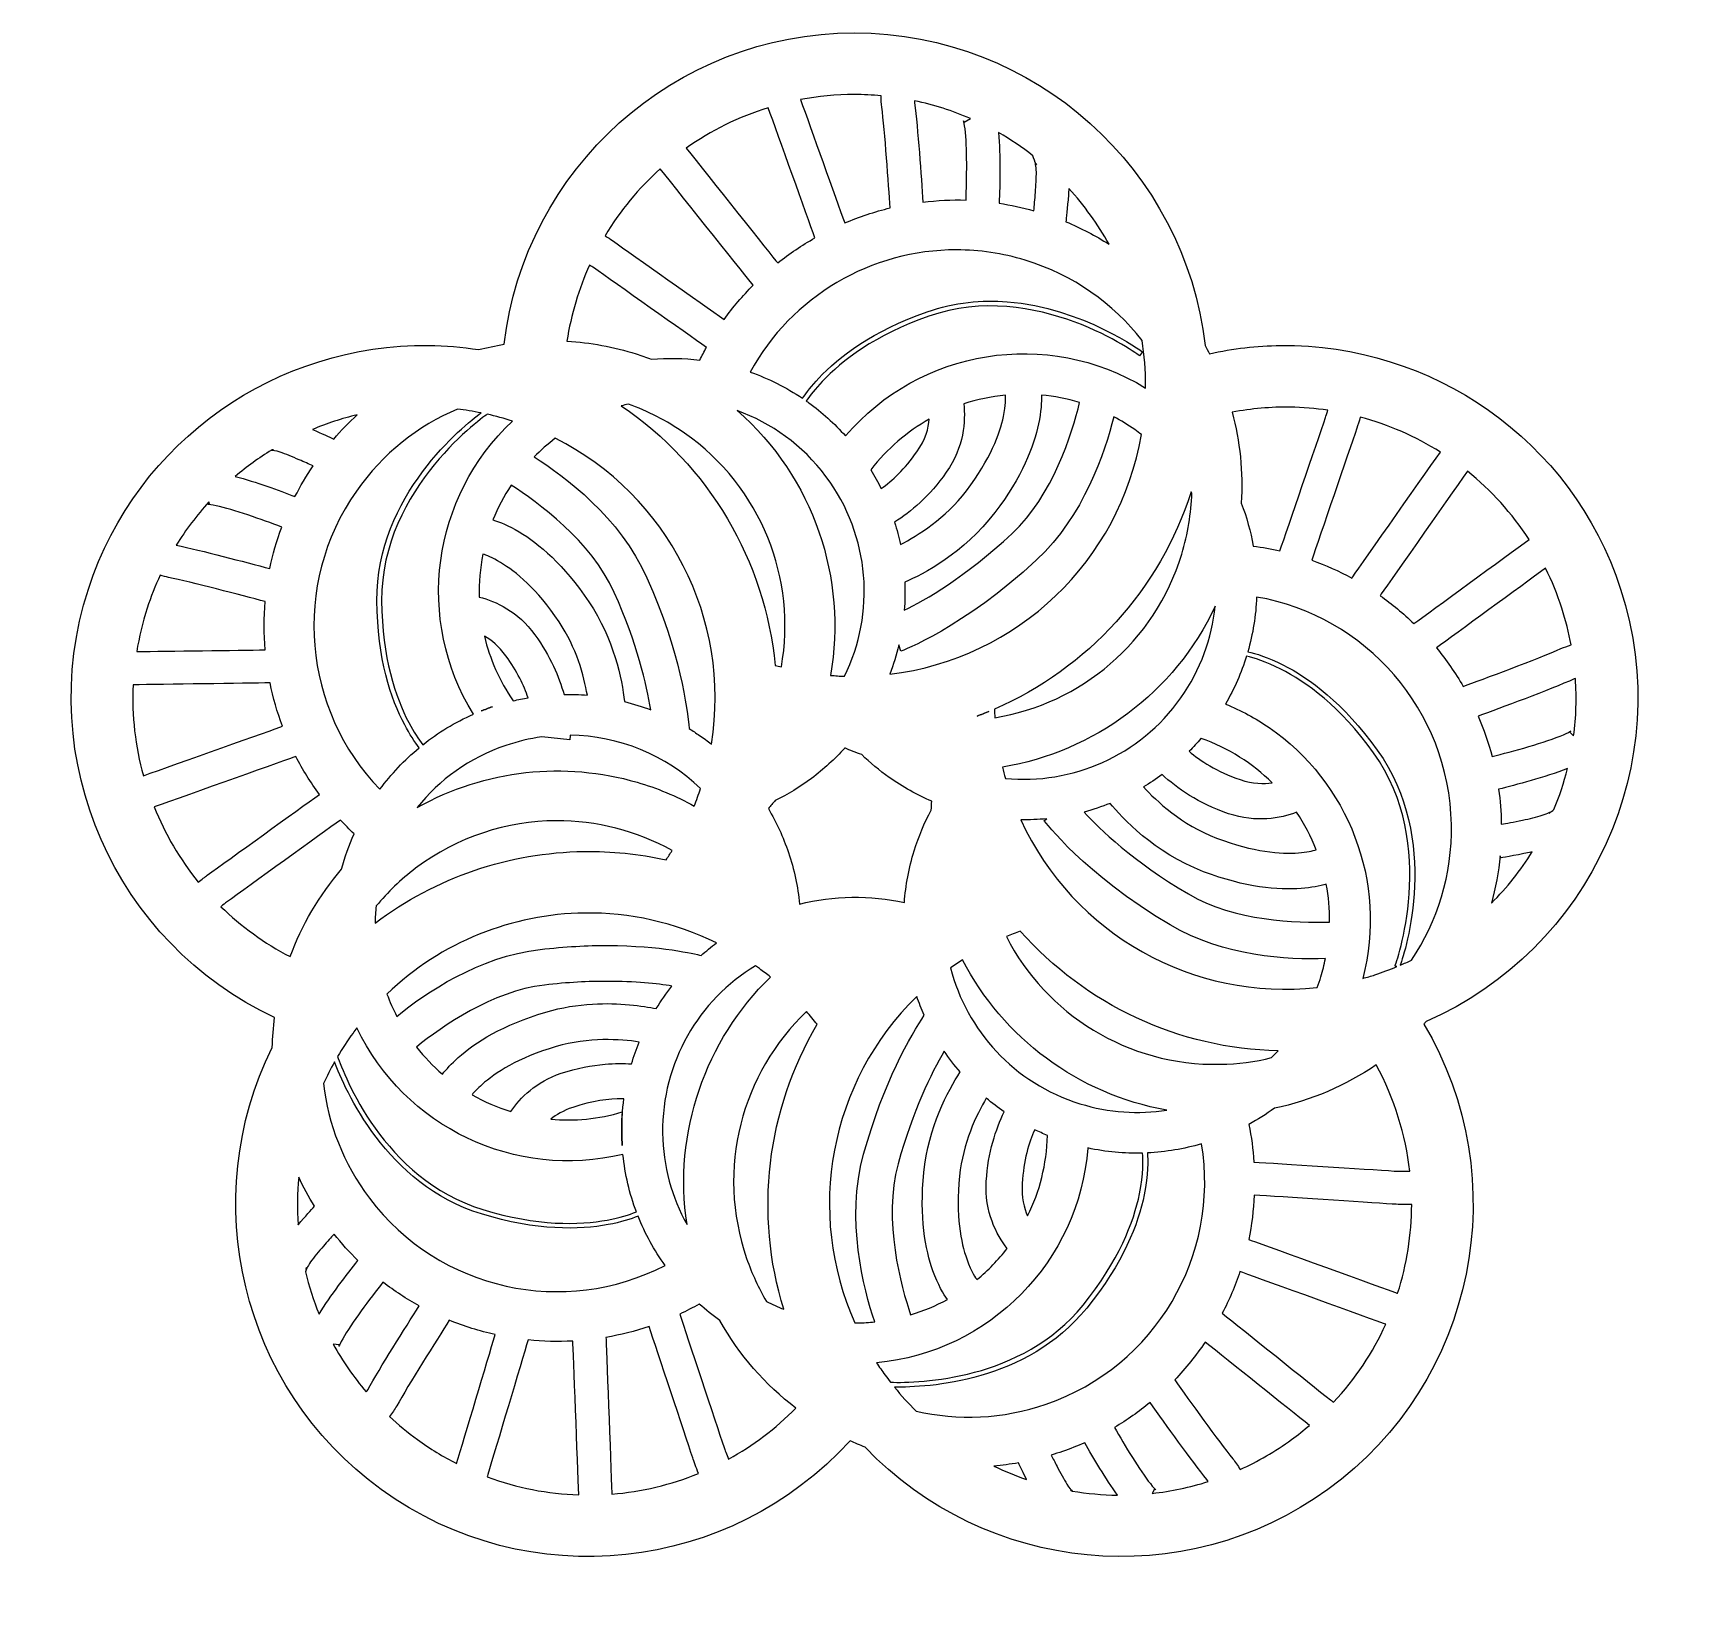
# Model space of a CAD drawing. Header units: centimetres. Extents: x -2.2 to 2.2, y -2.15 to 2.04.
import ezdxf

# ---------------------------------------------------------------- set-up
doc = ezdxf.new("R2010")
doc.units = ezdxf.units.CM
doc.header["$MEASUREMENT"] = 0
doc.layers.add('Layer 1', color=7, linetype='Continuous')

msp = doc.modelspace()

# ---------------------------------------------------------------- linework, layer by layer
at = {"layer": 'Layer 1'}
for points, knots in [([(-0.00021, 2.04234), (-0.48369, 2.04234), (-0.88398, 1.67645), (-0.93919, 1.20743), (-0.93919, 1.20743), (-0.96219, 1.20372), (-0.98467, 1.19895), (-1.00725, 1.19319), (-1.00725, 1.19319), (-1.05206, 1.20019), (-1.09686, 1.20375), (-1.14139, 1.20427), (-1.14139, 1.20427), (-1.54425, 1.20897), (-1.92225, 0.95398), (-2.05307, 0.55138), (-2.05307, 0.55138), (-2.20188, 0.0934), (-1.97978, -0.39832), (-1.5541, -0.59732), (-1.5541, -0.59732), (-1.55775, -0.62394), (-1.55957, -0.65076), (-1.56043, -0.67765), (-1.56043, -0.67765), (-1.76128, -1.08296), (-1.64662, -1.58786), (-1.2688, -1.86236), (-1.2688, -1.86236), (-0.87499, -2.14848), (-0.33159, -2.08508), (-0.01208, -1.73178), (-0.01208, -1.73178), (0.00128, -1.73794), (0.01459, -1.7438), (0.02828, -1.74919), (0.02828, -1.74919), (0.34974, -2.08688), (0.88164, -2.14363), (1.26878, -1.86236), (1.26878, -1.86236), (1.66647, -1.57342), (1.77206, -1.02936), (1.52559, -0.61474), (1.52559, -0.61474), (1.5277, -0.61249), (1.52984, -0.61029), (1.53192, -0.60801), (1.53192, -0.60801), (1.97211, -0.41594), (2.20444, 0.08545), (2.05305, 0.55137), (2.05305, 0.55137), (1.92224, 0.95398), (1.54424, 1.20897), (1.14137, 1.20426), (1.14137, 1.20426), (1.07827, 1.20352), (1.01451, 1.19608), (0.95104, 1.1821), (0.95104, 1.1821), (0.94719, 1.18949), (0.94365, 1.197), (0.93956, 1.20426), (0.93956, 1.20426), (0.88591, 1.67493), (0.48445, 2.04234), (-0.00021, 2.04234)], [0, 0, 0, 0, 0.0555556, 0.0555556, 0.0555556, 0.0555556, 0.1111111, 0.1111111, 0.1111111, 0.1111111, 0.1666667, 0.1666667, 0.1666667, 0.1666667, 0.2222222, 0.2222222, 0.2222222, 0.2222222, 0.2777778, 0.2777778, 0.2777778, 0.2777778, 0.3333333, 0.3333333, 0.3333333, 0.3333333, 0.3888889, 0.3888889, 0.3888889, 0.3888889, 0.4444444, 0.4444444, 0.4444444, 0.4444444, 0.5, 0.5, 0.5, 0.5, 0.5555556, 0.5555556, 0.5555556, 0.5555556, 0.6111111, 0.6111111, 0.6111111, 0.6111111, 0.6666667, 0.6666667, 0.6666667, 0.6666667, 0.7222222, 0.7222222, 0.7222222, 0.7222222, 0.7777778, 0.7777778, 0.7777778, 0.7777778, 0.8333333, 0.8333333, 0.8333333, 0.8333333, 0.8888889, 0.8888889, 0.8888889, 0.8888889, 1, 1, 1, 1]), ([(-0.00021, 1.87694), (0.02378, 1.87694), (0.04758, 1.87589), (0.07101, 1.87377), (0.07101, 1.87377), (0.07119, 1.86332), (0.07174, 1.85298), (0.07299, 1.8433), (0.07299, 1.8433), (0.08111, 1.78028), (0.09129, 1.63455), (0.09554, 1.57304), (0.09554, 1.57304), (0.05377, 1.56298), (0.01298, 1.54945), (-0.02633, 1.53268), (-0.02633, 1.53268), (-0.05053, 1.6003), (-0.11709, 1.78648), (-0.14464, 1.86348), (-0.14464, 1.86348), (-0.09777, 1.87224), (-0.04967, 1.87693), (-0.00021, 1.87693), (-0.00021, 1.87693), (-0.00021, 1.87693), (-0.00021, 1.87694), (-0.00021, 1.87694)], [0, 0, 0, 0, 0.125, 0.125, 0.125, 0.125, 0.25, 0.25, 0.25, 0.25, 0.375, 0.375, 0.375, 0.375, 0.5, 0.5, 0.5, 0.5, 0.625, 0.625, 0.625, 0.625, 0.75, 0.75, 0.75, 0.75, 1, 1, 1, 1]), ([(0.16084, 1.86032), (0.21286, 1.84944), (0.26279, 1.8331), (0.31041, 1.81244), (0.31041, 1.81244), (0.31041, 1.81244), (0.29379, 1.80334), (0.29379, 1.80334), (0.29379, 1.80334), (0.29379, 1.80334), (0.29271, 1.8054), (0.29221, 1.80651), (0.29221, 1.80651), (0.29291, 1.80386), (0.29457, 1.79713), (0.29617, 1.78475), (0.29617, 1.78475), (0.3023, 1.73718), (0.30075, 1.64968), (0.29894, 1.59403), (0.29894, 1.59403), (0.26006, 1.59531), (0.22145, 1.59307), (0.1834, 1.58849), (0.1834, 1.58849), (0.17886, 1.65564), (0.16962, 1.78666), (0.16085, 1.85479), (0.16085, 1.85479), (0.16071, 1.85587), (0.16093, 1.85872), (0.16085, 1.86033), (0.16085, 1.86033), (0.16085, 1.86033), (0.16084, 1.86032), (0.16084, 1.86032)], [0, 0, 0, 0, 0.1, 0.1, 0.1, 0.1, 0.2, 0.2, 0.2, 0.2, 0.3, 0.3, 0.3, 0.3, 0.4, 0.4, 0.4, 0.4, 0.5, 0.5, 0.5, 0.5, 0.6, 0.6, 0.6, 0.6, 0.7, 0.7, 0.7, 0.7, 0.8, 0.8, 0.8, 0.8, 1, 1, 1, 1]), ([(-0.23129, 1.84173), (-0.20517, 1.76875), (-0.12799, 1.55347), (-0.10625, 1.49273), (-0.10625, 1.49273), (-0.14106, 1.47284), (-0.17457, 1.45059), (-0.20596, 1.42546), (-0.20596, 1.42546), (-0.22176, 1.44529), (-0.39284, 1.65984), (-0.45129, 1.73331), (-0.45129, 1.73331), (-0.38497, 1.78041), (-0.31081, 1.81713), (-0.23128, 1.84173), (-0.23128, 1.84173), (-0.23128, 1.84173), (-0.23129, 1.84173), (-0.23129, 1.84173)], [0, 0, 0, 0, 0.1666667, 0.1666667, 0.1666667, 0.1666667, 0.3333333, 0.3333333, 0.3333333, 0.3333333, 0.5, 0.5, 0.5, 0.5, 0.6666667, 0.6666667, 0.6666667, 0.6666667, 1, 1, 1, 1]), ([(0.38599, 1.77485), (0.41826, 1.75647), (0.44902, 1.73577), (0.47819, 1.71312), (0.47819, 1.71312), (0.48013, 1.7055), (0.48308, 1.69739), (0.48729, 1.68819), (0.48729, 1.68819), (0.48171, 1.70038), (0.48732, 1.6846), (0.48729, 1.6692), (0.48729, 1.6692), (0.48726, 1.6538), (0.48636, 1.63383), (0.48492, 1.61459), (0.48492, 1.61459), (0.48355, 1.59625), (0.48195, 1.57909), (0.48057, 1.56552), (0.48057, 1.56552), (0.44967, 1.57423), (0.41859, 1.581), (0.38758, 1.5857), (0.38758, 1.5857), (0.38969, 1.63521), (0.39144, 1.71298), (0.386, 1.77484), (0.386, 1.77484), (0.386, 1.77484), (0.38599, 1.77485), (0.38599, 1.77485)], [0, 0, 0, 0, 0.1111111, 0.1111111, 0.1111111, 0.1111111, 0.2222222, 0.2222222, 0.2222222, 0.2222222, 0.3333333, 0.3333333, 0.3333333, 0.3333333, 0.4444444, 0.4444444, 0.4444444, 0.4444444, 0.5555556, 0.5555556, 0.5555556, 0.5555556, 0.6666667, 0.6666667, 0.6666667, 0.6666667, 0.7777778, 0.7777778, 0.7777778, 0.7777778, 1, 1, 1, 1]), ([(-0.52054, 1.67791), (-0.46117, 1.60328), (-0.28272, 1.3796), (-0.27165, 1.36571), (-0.27165, 1.36571), (-0.29966, 1.33739), (-0.3261, 1.30707), (-0.3496, 1.2743), (-0.3496, 1.2743), (-0.4098, 1.3168), (-0.59057, 1.4444), (-0.64874, 1.4856), (-0.64874, 1.4856), (-0.6535, 1.48897), (-0.66132, 1.49395), (-0.66852, 1.49866), (-0.66852, 1.49866), (-0.62831, 1.56558), (-0.5783, 1.62607), (-0.52053, 1.67791), (-0.52053, 1.67791), (-0.52053, 1.67791), (-0.52054, 1.67791), (-0.52054, 1.67791)], [0, 0, 0, 0, 0.1428571, 0.1428571, 0.1428571, 0.1428571, 0.2857143, 0.2857143, 0.2857143, 0.2857143, 0.4285714, 0.4285714, 0.4285714, 0.4285714, 0.5714286, 0.5714286, 0.5714286, 0.5714286, 0.7142857, 0.7142857, 0.7142857, 0.7142857, 1, 1, 1, 1]), ([(0.57434, 1.62489), (0.61587, 1.57974), (0.65194, 1.52975), (0.68197, 1.47571), (0.68197, 1.47571), (0.64568, 1.4987), (0.60715, 1.51897), (0.56643, 1.53586), (0.56643, 1.53586), (0.56737, 1.54399), (0.5705, 1.57238), (0.57316, 1.60788), (0.57316, 1.60788), (0.57358, 1.61353), (0.57399, 1.61918), (0.57435, 1.62489), (0.57435, 1.62489), (0.57435, 1.62489), (0.57434, 1.62489), (0.57434, 1.62489)], [0, 0, 0, 0, 0.1666667, 0.1666667, 0.1666667, 0.1666667, 0.3333333, 0.3333333, 0.3333333, 0.3333333, 0.5, 0.5, 0.5, 0.5, 0.6666667, 0.6666667, 0.6666667, 0.6666667, 1, 1, 1, 1]), ([(0.27361, 1.46067), (0.33429, 1.46057), (0.39608, 1.4516), (0.45721, 1.43297), (0.45721, 1.43297), (0.58643, 1.39359), (0.69348, 1.31651), (0.7706, 1.21771), (0.7706, 1.21771), (0.77671, 1.1783), (0.7801, 1.13777), (0.7801, 1.09663), (0.7801, 1.09663), (0.7801, 1.0945), (0.78011, 1.09243), (0.7801, 1.0903), (0.7801, 1.0903), (0.51745, 1.25145), (0.17428, 1.19579), (-0.02395, 0.9617), (-0.02395, 0.9617), (-0.05406, 0.99532), (-0.08701, 1.02507), (-0.12248, 1.05073), (-0.12248, 1.05073), (-0.1247, 1.05234), (-0.12697, 1.0539), (-0.12921, 1.05548), (-0.12921, 1.05548), (-0.11888, 1.07053), (-0.10491, 1.08809), (-0.08648, 1.10771), (-0.08648, 1.10771), (-0.03415, 1.16343), (0.05412, 1.23193), (0.19882, 1.28261), (0.19882, 1.28261), (0.48633, 1.3833), (0.76347, 1.17696), (0.76347, 1.17696), (0.76347, 1.17696), (0.76347, 1.17696), (0.77138, 1.18725), (0.77138, 1.18725), (0.77138, 1.18725), (0.77138, 1.18725), (0.61295, 1.30569), (0.40932, 1.32139), (0.40932, 1.32139), (0.34144, 1.32662), (0.2686, 1.32031), (0.19485, 1.29448), (0.19485, 1.29448), (0.04831, 1.24316), (-0.04232, 1.17356), (-0.09598, 1.11642), (-0.09598, 1.11642), (-0.11476, 1.09643), (-0.12884, 1.07821), (-0.13951, 1.06261), (-0.13951, 1.06261), (-0.1834, 1.09219), (-0.23052, 1.11562), (-0.27959, 1.13304), (-0.27959, 1.13304), (-0.1685, 1.33602), (0.04501, 1.46107), (0.27359, 1.46067), (0.27359, 1.46067), (0.27359, 1.46067), (0.27361, 1.46067), (0.27361, 1.46067)], [0, 0, 0, 0, 0.0526316, 0.0526316, 0.0526316, 0.0526316, 0.1052632, 0.1052632, 0.1052632, 0.1052632, 0.1578947, 0.1578947, 0.1578947, 0.1578947, 0.2105263, 0.2105263, 0.2105263, 0.2105263, 0.2631579, 0.2631579, 0.2631579, 0.2631579, 0.3157895, 0.3157895, 0.3157895, 0.3157895, 0.3684211, 0.3684211, 0.3684211, 0.3684211, 0.4210526, 0.4210526, 0.4210526, 0.4210526, 0.4736842, 0.4736842, 0.4736842, 0.4736842, 0.5263158, 0.5263158, 0.5263158, 0.5263158, 0.5789474, 0.5789474, 0.5789474, 0.5789474, 0.6315789, 0.6315789, 0.6315789, 0.6315789, 0.6842105, 0.6842105, 0.6842105, 0.6842105, 0.7368421, 0.7368421, 0.7368421, 0.7368421, 0.7894737, 0.7894737, 0.7894737, 0.7894737, 0.8421053, 0.8421053, 0.8421053, 0.8421053, 0.8947368, 0.8947368, 0.8947368, 0.8947368, 1, 1, 1, 1]), ([(-0.71008, 1.41992), (-0.70679, 1.41776), (-0.70159, 1.41447), (-0.69979, 1.41319), (-0.69979, 1.41319), (-0.64068, 1.37133), (-0.45319, 1.23906), (-0.39669, 1.19912), (-0.39669, 1.19912), (-0.40287, 1.18795), (-0.40885, 1.17665), (-0.4145, 1.16509), (-0.4145, 1.16509), (-0.45762, 1.17035), (-0.50121, 1.1712), (-0.54468, 1.16746), (-0.54468, 1.16746), (-0.558, 1.17253), (-0.57154, 1.17742), (-0.58504, 1.1817), (-0.58504, 1.1817), (-0.64586, 1.20101), (-0.70808, 1.21203), (-0.77062, 1.21573), (-0.77062, 1.21573), (-0.7597, 1.28755), (-0.73912, 1.35597), (-0.71008, 1.41991), (-0.71008, 1.41991), (-0.71008, 1.41991), (-0.71008, 1.41992), (-0.71008, 1.41992)], [0, 0, 0, 0, 0.1111111, 0.1111111, 0.1111111, 0.1111111, 0.2222222, 0.2222222, 0.2222222, 0.2222222, 0.3333333, 0.3333333, 0.3333333, 0.3333333, 0.4444444, 0.4444444, 0.4444444, 0.4444444, 0.5555556, 0.5555556, 0.5555556, 0.5555556, 0.6666667, 0.6666667, 0.6666667, 0.6666667, 0.7777778, 0.7777778, 0.7777778, 0.7777778, 1, 1, 1, 1]), ([(0.40459, 1.07092), (0.40528, 1.06265), (0.40571, 1.04536), (0.39905, 1.01394), (0.39905, 1.01394), (0.38936, 0.96825), (0.36465, 0.89988), (0.29973, 0.81451), (0.29973, 0.81451), (0.24366, 0.74077), (0.16955, 0.69485), (0.12285, 0.67087), (0.12285, 0.67087), (0.11878, 0.69088), (0.1135, 0.71056), (0.10742, 0.73022), (0.10742, 0.73022), (0.15046, 0.75767), (0.20111, 0.80029), (0.24591, 0.86436), (0.24591, 0.86436), (0.29361, 0.93258), (0.29778, 1.00142), (0.2926, 1.04796), (0.2926, 1.04796), (0.32887, 1.05983), (0.36665, 1.06728), (0.40458, 1.07091), (0.40458, 1.07091), (0.40458, 1.07091), (0.40459, 1.07092), (0.40459, 1.07092)], [0, 0, 0, 0, 0.1111111, 0.1111111, 0.1111111, 0.1111111, 0.2222222, 0.2222222, 0.2222222, 0.2222222, 0.3333333, 0.3333333, 0.3333333, 0.3333333, 0.4444444, 0.4444444, 0.4444444, 0.4444444, 0.5555556, 0.5555556, 0.5555556, 0.5555556, 0.6666667, 0.6666667, 0.6666667, 0.6666667, 0.7777778, 0.7777778, 0.7777778, 0.7777778, 1, 1, 1, 1]), ([(0.50074, 1.07131), (0.5352, 1.06815), (0.56956, 1.06138), (0.60322, 1.05113), (0.60322, 1.05113), (0.58312, 0.9689), (0.53124, 0.80183), (0.42239, 0.70015), (0.42239, 0.70015), (0.29688, 0.58292), (0.18935, 0.52188), (0.13314, 0.49439), (0.13314, 0.49439), (0.13519, 0.51943), (0.13568, 0.5444), (0.13472, 0.56957), (0.13472, 0.56957), (0.18302, 0.59071), (0.29349, 0.64771), (0.37609, 0.75634), (0.37609, 0.75634), (0.44887, 0.85205), (0.48053, 0.93433), (0.49322, 0.99415), (0.49322, 0.99415), (0.5001, 1.02659), (0.50122, 1.05313), (0.50074, 1.07131)], [0, 0, 0, 0, 0.125, 0.125, 0.125, 0.125, 0.25, 0.25, 0.25, 0.25, 0.375, 0.375, 0.375, 0.375, 0.5, 0.5, 0.5, 0.5, 0.625, 0.625, 0.625, 0.625, 0.75, 0.75, 0.75, 0.75, 1, 1, 1, 1]), ([(-1.06423, 1.03372), (-1.04318, 1.03125), (-1.02198, 1.02768), (-1.00092, 1.02343), (-1.00092, 1.02343), (-1.04546, 0.99061), (-1.28171, 0.80309), (-1.27988, 0.51971), (-1.27988, 0.51971), (-1.27888, 0.36444), (-1.24213, 0.25663), (-1.20549, 0.18733), (-1.20549, 0.18733), (-1.19199, 0.1618), (-1.17843, 0.14153), (-1.16671, 0.126), (-1.16671, 0.126), (-1.2065, 0.09307), (-1.24182, 0.05544), (-1.27196, 0.01441), (-1.27196, 0.01441), (-1.47774, 0.22733), (-1.51095, 0.56215), (-1.33488, 0.81411), (-1.33488, 0.81411), (-1.26429, 0.91512), (-1.16971, 0.98904), (-1.06423, 1.03372)], [0, 0, 0, 0, 0.125, 0.125, 0.125, 0.125, 0.25, 0.25, 0.25, 0.25, 0.375, 0.375, 0.375, 0.375, 0.5, 0.5, 0.5, 0.5, 0.625, 0.625, 0.625, 0.625, 0.75, 0.75, 0.75, 0.75, 1, 1, 1, 1]), ([(-1.3329, 1.01829), (-1.35496, 0.9982), (-1.37593, 0.97638), (-1.39582, 0.9534), (-1.39582, 0.9534), (-1.40827, 0.95924), (-1.42734, 0.96818), (-1.4528, 0.97912), (-1.4528, 0.97912), (-1.41396, 0.99524), (-1.37405, 1.00859), (-1.3329, 1.01829)], [0, 0, 0, 0, 0.25, 0.25, 0.25, 0.25, 0.5, 0.5, 0.5, 0.5, 1, 1, 1, 1]), ([(-0.9843, 1.01987), (-0.96171, 1.0148), (-0.93912, 1.00884), (-0.91664, 1.00167), (-0.91664, 1.00167), (-1.1331, 0.79953), (-1.17785, 0.46873), (-1.0215, 0.21582), (-1.0215, 0.21582), (-1.07094, 0.19404), (-1.11599, 0.16633), (-1.15683, 0.13391), (-1.15683, 0.13391), (-1.16806, 0.14883), (-1.18121, 0.16828), (-1.19442, 0.19326), (-1.19442, 0.19326), (-1.23015, 0.26084), (-1.26624, 0.36679), (-1.26723, 0.5201), (-1.26723, 0.5201), (-1.26919, 0.82473), (-0.98431, 1.01986), (-0.98431, 1.01986), (-0.98431, 1.01986), (-0.98431, 1.01986), (-0.9843, 1.01987), (-0.9843, 1.01987)], [0, 0, 0, 0, 0.125, 0.125, 0.125, 0.125, 0.25, 0.25, 0.25, 0.25, 0.375, 0.375, 0.375, 0.375, 0.5, 0.5, 0.5, 0.5, 0.625, 0.625, 0.625, 0.625, 0.75, 0.75, 0.75, 0.75, 1, 1, 1, 1]), ([(-0.60601, 1.04718), (-0.55402, 1.02859), (-0.50353, 1.00281), (-0.45604, 0.96962), (-0.45604, 0.96962), (-0.2478, 0.82409), (-0.15447, 0.5767), (-0.19607, 0.34245), (-0.19607, 0.34245), (-0.20166, 0.34389), (-0.20715, 0.34524), (-0.21269, 0.3468), (-0.21269, 0.3468), (-0.23917, 0.62605), (-0.38981, 0.88338), (-0.625, 1.04243), (-0.625, 1.04243), (-0.61866, 1.04415), (-0.61238, 1.0457), (-0.60601, 1.04718)], [0, 0, 0, 0, 0.1666667, 0.1666667, 0.1666667, 0.1666667, 0.3333333, 0.3333333, 0.3333333, 0.3333333, 0.5, 0.5, 0.5, 0.5, 0.6666667, 0.6666667, 0.6666667, 0.6666667, 1, 1, 1, 1]), ([(-0.31439, 1.02976), (-0.22276, 0.99665), (-0.13938, 0.9373), (-0.07658, 0.85328), (-0.07658, 0.85328), (0.0435, 0.69264), (0.05573, 0.48568), (-0.02672, 0.31751), (-0.02672, 0.31751), (-0.03931, 0.31794), (-0.05188, 0.31886), (-0.06431, 0.31988), (-0.06431, 0.31988), (-0.01918, 0.57816), (-0.10863, 0.85058), (-0.31439, 1.02975), (-0.31439, 1.02975), (-0.31439, 1.02975), (-0.31439, 1.02976), (-0.31439, 1.02976)], [0, 0, 0, 0, 0.1666667, 0.1666667, 0.1666667, 0.1666667, 0.3333333, 0.3333333, 0.3333333, 0.3333333, 0.5, 0.5, 0.5, 0.5, 0.6666667, 0.6666667, 0.6666667, 0.6666667, 1, 1, 1, 1]), ([(1.16748, 1.03887), (1.2013, 1.03829), (1.2349, 1.03546), (1.26799, 1.03056), (1.26799, 1.03056), (1.26578, 1.0231), (1.26361, 1.01496), (1.26245, 1.01157), (1.26245, 1.01157), (1.23855, 0.94182), (1.16056, 0.71358), (1.14018, 0.65386), (1.14018, 0.65386), (1.11664, 0.65923), (1.09284, 0.66339), (1.06856, 0.66652), (1.06856, 0.66652), (1.06159, 0.70576), (1.0508, 0.74432), (1.03651, 0.78167), (1.03651, 0.78167), (1.04163, 0.86485), (1.03297, 0.94704), (1.01198, 1.02542), (1.01198, 1.02542), (1.06408, 1.03513), (1.11599, 1.03975), (1.16749, 1.03887), (1.16749, 1.03887), (1.16749, 1.03887), (1.16748, 1.03887), (1.16748, 1.03887)], [0, 0, 0, 0, 0.1111111, 0.1111111, 0.1111111, 0.1111111, 0.2222222, 0.2222222, 0.2222222, 0.2222222, 0.3333333, 0.3333333, 0.3333333, 0.3333333, 0.4444444, 0.4444444, 0.4444444, 0.4444444, 0.5555556, 0.5555556, 0.5555556, 0.5555556, 0.6666667, 0.6666667, 0.6666667, 0.6666667, 0.7777778, 0.7777778, 0.7777778, 0.7777778, 1, 1, 1, 1]), ([(0.20041, 1.00681), (0.19854, 0.98256), (0.19034, 0.95249), (0.16717, 0.91936), (0.16717, 0.91936), (0.13482, 0.87309), (0.1009, 0.84176), (0.07141, 0.82044), (0.07141, 0.82044), (0.06298, 0.83758), (0.05385, 0.85455), (0.04371, 0.87109), (0.04371, 0.87109), (0.0874, 0.92821), (0.14124, 0.97348), (0.2004, 1.00681), (0.2004, 1.00681), (0.2004, 1.00681), (0.20041, 1.00681), (0.20041, 1.00681)], [0, 0, 0, 0, 0.1666667, 0.1666667, 0.1666667, 0.1666667, 0.3333333, 0.3333333, 0.3333333, 0.3333333, 0.5, 0.5, 0.5, 0.5, 0.6666667, 0.6666667, 0.6666667, 0.6666667, 1, 1, 1, 1]), ([(0.69463, 1.01315), (0.71381, 1.00295), (0.73259, 0.99159), (0.75082, 0.97872), (0.75082, 0.97872), (0.75693, 0.9744), (0.76276, 0.96979), (0.76863, 0.96527), (0.76863, 0.96527), (0.71135, 0.62738), (0.43757, 0.36431), (0.09437, 0.32306), (0.09437, 0.32306), (0.10407, 0.34873), (0.11225, 0.37479), (0.11851, 0.40141), (0.11851, 0.40141), (0.11851, 0.40141), (0.12445, 0.38479), (0.12445, 0.38479), (0.12445, 0.38479), (0.12445, 0.38479), (0.29257, 0.4471), (0.48809, 0.62972), (0.48809, 0.62972), (0.6139, 0.74724), (0.67106, 0.91731), (0.69464, 1.01315), (0.69464, 1.01315), (0.69464, 1.01315), (0.69463, 1.01315), (0.69463, 1.01315)], [0, 0, 0, 0, 0.1111111, 0.1111111, 0.1111111, 0.1111111, 0.2222222, 0.2222222, 0.2222222, 0.2222222, 0.3333333, 0.3333333, 0.3333333, 0.3333333, 0.4444444, 0.4444444, 0.4444444, 0.4444444, 0.5555556, 0.5555556, 0.5555556, 0.5555556, 0.6666667, 0.6666667, 0.6666667, 0.6666667, 0.7777778, 0.7777778, 0.7777778, 0.7777778, 1, 1, 1, 1]), ([(1.35544, 1.01235), (1.43132, 0.99201), (1.50367, 0.96029), (1.56991, 0.91857), (1.56991, 0.91857), (1.51654, 0.84267), (1.33639, 0.58564), (1.33289, 0.58065), (1.33289, 0.58065), (1.29854, 0.59936), (1.26247, 0.61558), (1.22526, 0.62892), (1.22526, 0.62892), (1.2469, 0.69212), (1.32274, 0.91418), (1.34634, 0.98307), (1.34634, 0.98307), (1.34878, 0.99021), (1.35209, 1.00103), (1.35544, 1.01235)], [0, 0, 0, 0, 0.1666667, 0.1666667, 0.1666667, 0.1666667, 0.3333333, 0.3333333, 0.3333333, 0.3333333, 0.5, 0.5, 0.5, 0.5, 0.6666667, 0.6666667, 0.6666667, 0.6666667, 1, 1, 1, 1]), ([(-0.80188, 0.95537), (-0.49898, 0.80312), (-0.32949, 0.47043), (-0.38363, 0.13589), (-0.38363, 0.13589), (-0.39388, 0.14389), (-0.40458, 0.1515), (-0.41529, 0.15884), (-0.41529, 0.15884), (-0.42463, 0.16524), (-0.43373, 0.17156), (-0.44338, 0.17744), (-0.44338, 0.17744), (-0.44755, 0.22815), (-0.46698, 0.38224), (-0.55615, 0.58144), (-0.55615, 0.58144), (-0.62843, 0.7429), (-0.77667, 0.8538), (-0.85846, 0.90551), (-0.85846, 0.90551), (-0.84103, 0.92326), (-0.82227, 0.93988), (-0.80188, 0.95537)], [0, 0, 0, 0, 0.1428571, 0.1428571, 0.1428571, 0.1428571, 0.2857143, 0.2857143, 0.2857143, 0.2857143, 0.4285714, 0.4285714, 0.4285714, 0.4285714, 0.5714286, 0.5714286, 0.5714286, 0.5714286, 0.7142857, 0.7142857, 0.7142857, 0.7142857, 1, 1, 1, 1]), ([(-1.55726, 0.92451), (-1.56059, 0.92418), (-1.56195, 0.92398), (-1.56201, 0.92372), (-1.56201, 0.92372), (-1.56218, 0.92293), (-1.54998, 0.92195), (-1.53906, 0.91818), (-1.53906, 0.91818), (-1.5245, 0.91316), (-1.50614, 0.9056), (-1.48841, 0.898), (-1.48841, 0.898), (-1.47427, 0.89194), (-1.46209, 0.88657), (-1.45082, 0.88138), (-1.45082, 0.88138), (-1.46895, 0.85459), (-1.48519, 0.82723), (-1.49949, 0.79908), (-1.49949, 0.79908), (-1.54257, 0.81577), (-1.60427, 0.83851), (-1.65935, 0.85329), (-1.65935, 0.85329), (-1.62867, 0.87936), (-1.59617, 0.90278), (-1.56201, 0.92372), (-1.56201, 0.92372), (-1.56176, 0.92387), (-1.56147, 0.92396), (-1.56122, 0.92412), (-1.56122, 0.92412), (-1.55986, 0.92422), (-1.55867, 0.92438), (-1.55726, 0.92452), (-1.55726, 0.92452), (-1.55726, 0.92452), (-1.55726, 0.92451), (-1.55726, 0.92451)], [0, 0, 0, 0, 0.0909091, 0.0909091, 0.0909091, 0.0909091, 0.1818182, 0.1818182, 0.1818182, 0.1818182, 0.2727273, 0.2727273, 0.2727273, 0.2727273, 0.3636364, 0.3636364, 0.3636364, 0.3636364, 0.4545455, 0.4545455, 0.4545455, 0.4545455, 0.5454545, 0.5454545, 0.5454545, 0.5454545, 0.6363636, 0.6363636, 0.6363636, 0.6363636, 0.7272727, 0.7272727, 0.7272727, 0.7272727, 0.8181818, 0.8181818, 0.8181818, 0.8181818, 1, 1, 1, 1]), ([(1.64232, 0.86713), (1.70597, 0.81608), (1.76211, 0.75458), (1.80772, 0.68432), (1.80772, 0.68432), (1.74525, 0.63879), (1.54418, 0.49174), (1.49908, 0.45877), (1.49908, 0.45877), (1.47087, 0.48598), (1.44055, 0.5109), (1.40847, 0.53356), (1.40847, 0.53356), (1.41607, 0.54441), (1.58953, 0.79201), (1.64232, 0.86713)], [0, 0, 0, 0, 0.2, 0.2, 0.2, 0.2, 0.4, 0.4, 0.4, 0.4, 0.6, 0.6, 0.6, 0.6, 1, 1, 1, 1]), ([(-0.92019, 0.82954), (-0.85015, 0.78489), (-0.70575, 0.68021), (-0.644, 0.54227), (-0.644, 0.54227), (-0.58259, 0.4051), (-0.55704, 0.29494), (-0.54626, 0.22769), (-0.54626, 0.22769), (-0.56913, 0.23644), (-0.59248, 0.24341), (-0.6163, 0.24945), (-0.6163, 0.24945), (-0.62334, 0.30958), (-0.64449, 0.41667), (-0.71166, 0.51694), (-0.71166, 0.51694), (-0.77858, 0.61683), (-0.84636, 0.67349), (-0.89882, 0.70489), (-0.89882, 0.70489), (-0.92686, 0.72167), (-0.95148, 0.73116), (-0.96886, 0.73655), (-0.96886, 0.73655), (-0.95594, 0.76885), (-0.9397, 0.80009), (-0.92019, 0.82954)], [0, 0, 0, 0, 0.125, 0.125, 0.125, 0.125, 0.25, 0.25, 0.25, 0.25, 0.375, 0.375, 0.375, 0.375, 0.5, 0.5, 0.5, 0.5, 0.625, 0.625, 0.625, 0.625, 0.75, 0.75, 0.75, 0.75, 1, 1, 1, 1]), ([(0.90197, 0.81213), (0.90264, 0.81095), (0.90329, 0.80975), (0.90395, 0.80857), (0.90395, 0.80857), (0.90212, 0.75435), (0.89363, 0.69957), (0.87704, 0.64515), (0.87704, 0.64515), (0.80462, 0.40748), (0.60532, 0.24407), (0.37609, 0.20633), (0.37609, 0.20633), (0.37558, 0.21394), (0.3752, 0.22168), (0.3749, 0.22928), (0.3749, 0.22928), (0.62448, 0.33757), (0.81898, 0.55039), (0.90196, 0.81214), (0.90196, 0.81214), (0.90196, 0.81214), (0.90197, 0.81213), (0.90197, 0.81213)], [0, 0, 0, 0, 0.1428571, 0.1428571, 0.1428571, 0.1428571, 0.2857143, 0.2857143, 0.2857143, 0.2857143, 0.4285714, 0.4285714, 0.4285714, 0.4285714, 0.5714286, 0.5714286, 0.5714286, 0.5714286, 0.7142857, 0.7142857, 0.7142857, 0.7142857, 1, 1, 1, 1]), ([(-1.73018, 0.78483), (-1.73018, 0.78483), (-1.72899, 0.77889), (-1.72899, 0.77889), (-1.72899, 0.77889), (-1.72899, 0.77889), (-1.73528, 0.77829), (-1.73255, 0.7781), (-1.73255, 0.7781), (-1.72982, 0.77791), (-1.72302, 0.77705), (-1.71079, 0.77454), (-1.71079, 0.77454), (-1.66538, 0.76523), (-1.58741, 0.73724), (-1.5351, 0.71756), (-1.5351, 0.71756), (-1.5486, 0.68089), (-1.55913, 0.6437), (-1.56676, 0.60597), (-1.56676, 0.60597), (-1.63337, 0.62385), (-1.75079, 0.65494), (-1.81763, 0.66889), (-1.81763, 0.66889), (-1.7919, 0.71068), (-1.7626, 0.74932), (-1.73018, 0.78483)], [0, 0, 0, 0, 0.125, 0.125, 0.125, 0.125, 0.25, 0.25, 0.25, 0.25, 0.375, 0.375, 0.375, 0.375, 0.5, 0.5, 0.5, 0.5, 0.625, 0.625, 0.625, 0.625, 0.75, 0.75, 0.75, 0.75, 1, 1, 1, 1]), ([(-0.99577, 0.64515), (-0.98659, 0.64235), (-0.9717, 0.63621), (-0.94829, 0.6222), (-0.94829, 0.6222), (-0.90822, 0.59822), (-0.85128, 0.55223), (-0.7916, 0.46313), (-0.7916, 0.46313), (-0.74522, 0.3939), (-0.72508, 0.31908), (-0.71602, 0.26687), (-0.71602, 0.26687), (-0.73675, 0.26866), (-0.75754, 0.26916), (-0.77854, 0.26885), (-0.77854, 0.26885), (-0.79158, 0.31572), (-0.81489, 0.37167), (-0.85649, 0.42871), (-0.85649, 0.42871), (-0.90238, 0.49163), (-0.9609, 0.51842), (-1.00567, 0.53001), (-1.00567, 0.53001), (-1.00676, 0.56868), (-1.00327, 0.60731), (-0.99578, 0.64516), (-0.99578, 0.64516), (-0.99578, 0.64516), (-0.99577, 0.64515), (-0.99577, 0.64515)], [0, 0, 0, 0, 0.1111111, 0.1111111, 0.1111111, 0.1111111, 0.2222222, 0.2222222, 0.2222222, 0.2222222, 0.3333333, 0.3333333, 0.3333333, 0.3333333, 0.4444444, 0.4444444, 0.4444444, 0.4444444, 0.5555556, 0.5555556, 0.5555556, 0.5555556, 0.6666667, 0.6666667, 0.6666667, 0.6666667, 0.7777778, 0.7777778, 0.7777778, 0.7777778, 1, 1, 1, 1]), ([(-1.86076, 0.58857), (-1.85326, 0.58629), (-1.84579, 0.58411), (-1.8386, 0.58263), (-1.8386, 0.58263), (-1.77753, 0.57011), (-1.64175, 0.53432), (-1.57942, 0.51774), (-1.57942, 0.51774), (-1.583, 0.47458), (-1.5831, 0.43128), (-1.57942, 0.38835), (-1.57942, 0.38835), (-1.65238, 0.38733), (-1.83966, 0.38473), (-1.92367, 0.3836), (-1.92367, 0.3836), (-1.91731, 0.42245), (-1.90812, 0.46132), (-1.89558, 0.49993), (-1.89558, 0.49993), (-1.88563, 0.53054), (-1.87397, 0.5601), (-1.86076, 0.58857)], [0, 0, 0, 0, 0.1428571, 0.1428571, 0.1428571, 0.1428571, 0.2857143, 0.2857143, 0.2857143, 0.2857143, 0.4285714, 0.4285714, 0.4285714, 0.4285714, 0.5714286, 0.5714286, 0.5714286, 0.5714286, 0.7142857, 0.7142857, 0.7142857, 0.7142857, 1, 1, 1, 1]), ([(1.85203, 0.60716), (1.86894, 0.5731), (1.88345, 0.53719), (1.89556, 0.49993), (1.89556, 0.49993), (1.90619, 0.46722), (1.91432, 0.43431), (1.92049, 0.4014), (1.92049, 0.4014), (1.91109, 0.39844), (1.90161, 0.39521), (1.89319, 0.39151), (1.89319, 0.39151), (1.83243, 0.3648), (1.68159, 0.30889), (1.63124, 0.29021), (1.63124, 0.29021), (1.61013, 0.32667), (1.58623, 0.36115), (1.55962, 0.39349), (1.55962, 0.39349), (1.61162, 0.4315), (1.78522, 0.55845), (1.85204, 0.60716), (1.85204, 0.60716), (1.85204, 0.60716), (1.85203, 0.60716), (1.85203, 0.60716)], [0, 0, 0, 0, 0.125, 0.125, 0.125, 0.125, 0.25, 0.25, 0.25, 0.25, 0.375, 0.375, 0.375, 0.375, 0.5, 0.5, 0.5, 0.5, 0.625, 0.625, 0.625, 0.625, 0.75, 0.75, 0.75, 0.75, 1, 1, 1, 1]), ([(1.07766, 0.53), (1.3698, 0.47915), (1.59393, 0.22754), (1.59958, -0.08016), (1.59958, -0.08016), (1.60205, -0.21465), (1.56236, -0.33979), (1.49274, -0.44341), (1.49274, -0.44341), (1.48286, -0.44817), (1.47282, -0.45249), (1.46267, -0.45686), (1.46267, -0.45686), (1.47453, -0.42273), (1.57291, -0.11972), (1.40094, 0.11967), (1.40094, 0.11967), (1.31035, 0.24578), (1.21805, 0.31302), (1.14809, 0.34838), (1.14809, 0.34838), (1.10762, 0.36884), (1.07475, 0.37849), (1.05391, 0.3832), (1.05391, 0.3832), (1.06781, 0.4314), (1.07559, 0.48067), (1.07765, 0.53), (1.07765, 0.53), (1.07765, 0.53), (1.07766, 0.53), (1.07766, 0.53)], [0, 0, 0, 0, 0.1111111, 0.1111111, 0.1111111, 0.1111111, 0.2222222, 0.2222222, 0.2222222, 0.2222222, 0.3333333, 0.3333333, 0.3333333, 0.3333333, 0.4444444, 0.4444444, 0.4444444, 0.4444444, 0.5555556, 0.5555556, 0.5555556, 0.5555556, 0.6666667, 0.6666667, 0.6666667, 0.6666667, 0.7777778, 0.7777778, 0.7777778, 0.7777778, 1, 1, 1, 1]), ([(0.96647, 0.50507), (0.9578, 0.41959), (0.92784, 0.33505), (0.87467, 0.25974), (0.87467, 0.25974), (0.7639, 0.10284), (0.58226, 0.0266), (0.40419, 0.04369), (0.40419, 0.04369), (0.40126, 0.05393), (0.39876, 0.0639), (0.39628, 0.07416), (0.39628, 0.07416), (0.64076, 0.11443), (0.8579, 0.27248), (0.96647, 0.50507)], [0, 0, 0, 0, 0.2, 0.2, 0.2, 0.2, 0.4, 0.4, 0.4, 0.4, 0.6, 0.6, 0.6, 0.6, 1, 1, 1, 1]), ([(-0.99182, 0.42475), (-0.97317, 0.41423), (-0.95291, 0.39797), (-0.93405, 0.37212), (-0.93405, 0.37212), (-0.90391, 0.3308), (-0.88577, 0.2925), (-0.8747, 0.25974), (-0.8747, 0.25974), (-0.88796, 0.25746), (-0.90144, 0.255), (-0.91467, 0.25183), (-0.91467, 0.25183), (-0.95185, 0.30572), (-0.9774, 0.36442), (-0.99183, 0.42475), (-0.99183, 0.42475), (-0.99183, 0.42475), (-0.99182, 0.42475), (-0.99182, 0.42475)], [0, 0, 0, 0, 0.1666667, 0.1666667, 0.1666667, 0.1666667, 0.3333333, 0.3333333, 0.3333333, 0.3333333, 0.5, 0.5, 0.5, 0.5, 0.6666667, 0.6666667, 0.6666667, 0.6666667, 1, 1, 1, 1]), ([(1.05036, 0.37133), (1.06995, 0.36692), (1.10184, 0.35729), (1.14216, 0.3369), (1.14216, 0.3369), (1.21039, 0.30242), (1.30121, 0.23706), (1.39066, 0.11254), (1.39066, 0.11254), (1.56839, -0.13487), (1.44883, -0.45924), (1.44883, -0.45924), (1.44883, -0.45924), (1.44883, -0.45924), (1.45318, -0.46082), (1.45318, -0.46082), (1.45318, -0.46082), (1.43395, -0.4688), (1.41476, -0.47643), (1.39462, -0.48298), (1.39462, -0.48298), (1.3839, -0.48646), (1.37292, -0.48948), (1.36217, -0.49248), (1.36217, -0.49248), (1.42937, -0.23362), (1.32266, 0.03438), (1.1109, 0.1802), (1.1109, 0.1802), (1.07488, 0.205), (1.03593, 0.22601), (0.99417, 0.24312), (0.99417, 0.24312), (1.0181, 0.28427), (1.0367, 0.32732), (1.05036, 0.37132), (1.05036, 0.37132), (1.05036, 0.37132), (1.05036, 0.37133), (1.05036, 0.37133)], [0, 0, 0, 0, 0.0909091, 0.0909091, 0.0909091, 0.0909091, 0.1818182, 0.1818182, 0.1818182, 0.1818182, 0.2727273, 0.2727273, 0.2727273, 0.2727273, 0.3636364, 0.3636364, 0.3636364, 0.3636364, 0.4545455, 0.4545455, 0.4545455, 0.4545455, 0.5454545, 0.5454545, 0.5454545, 0.5454545, 0.6363636, 0.6363636, 0.6363636, 0.6363636, 0.7272727, 0.7272727, 0.7272727, 0.7272727, 0.8181818, 0.8181818, 0.8181818, 0.8181818, 1, 1, 1, 1]), ([(1.93196, 0.31158), (1.93554, 0.25965), (1.93385, 0.20821), (1.92721, 0.15766), (1.92721, 0.15766), (1.92721, 0.15766), (1.91692, 0.16795), (1.91692, 0.16795), (1.91692, 0.16795), (1.91692, 0.16795), (1.91894, 0.16994), (1.91969, 0.17072), (1.91969, 0.17072), (1.91735, 0.1693), (1.91133, 0.16585), (1.89991, 0.16083), (1.89991, 0.16083), (1.85373, 0.14053), (1.76166, 0.11582), (1.70879, 0.10227), (1.70879, 0.10227), (1.69902, 0.13955), (1.68623, 0.17547), (1.6712, 0.21029), (1.6712, 0.21029), (1.72858, 0.23152), (1.863, 0.28147), (1.9288, 0.3104), (1.9288, 0.3104), (1.9294, 0.31067), (1.93116, 0.31129), (1.93197, 0.31159), (1.93197, 0.31159), (1.93197, 0.31159), (1.93196, 0.31158), (1.93196, 0.31158)], [0, 0, 0, 0, 0.1, 0.1, 0.1, 0.1, 0.2, 0.2, 0.2, 0.2, 0.3, 0.3, 0.3, 0.3, 0.4, 0.4, 0.4, 0.4, 0.5, 0.5, 0.5, 0.5, 0.6, 0.6, 0.6, 0.6, 0.7, 0.7, 0.7, 0.7, 0.8, 0.8, 0.8, 0.8, 1, 1, 1, 1]), ([(-1.56636, 0.29971), (-1.55829, 0.26024), (-1.54729, 0.22122), (-1.53312, 0.18338), (-1.53312, 0.18338), (-1.55652, 0.17506), (-1.81837, 0.08192), (-1.90586, 0.05082), (-1.90586, 0.05082), (-1.92759, 0.12915), (-1.93707, 0.21126), (-1.93316, 0.29457), (-1.93316, 0.29457), (-1.85392, 0.29563), (-1.63164, 0.2988), (-1.56635, 0.29971), (-1.56635, 0.29971), (-1.56635, 0.29971), (-1.56636, 0.29971), (-1.56636, 0.29971)], [0, 0, 0, 0, 0.1666667, 0.1666667, 0.1666667, 0.1666667, 0.3333333, 0.3333333, 0.3333333, 0.3333333, 0.5, 0.5, 0.5, 0.5, 0.6666667, 0.6666667, 0.6666667, 0.6666667, 1, 1, 1, 1]), ([(-0.97045, 0.23561), (-0.98065, 0.23214), (-0.99063, 0.22847), (-1.00052, 0.22453), (-1.00052, 0.22453), (-0.99053, 0.22849), (-0.98077, 0.2321), (-0.97045, 0.23561)], [0, 0, 0, 0, 0.3333333, 0.3333333, 0.3333333, 0.3333333, 1, 1, 1, 1]), ([(0.36027, 0.22334), (0.34983, 0.21902), (0.33924, 0.21462), (0.32861, 0.21068), (0.32861, 0.21068), (0.33932, 0.21466), (0.34975, 0.21899), (0.36027, 0.22334)], [0, 0, 0, 0, 0.3333333, 0.3333333, 0.3333333, 0.3333333, 1, 1, 1, 1]), ([(-0.76231, 0.15963), (-0.63123, 0.15808), (-0.50615, 0.10629), (-0.41252, 0.01678), (-0.41252, 0.01678), (-0.41775, 0.00077), (-0.42341, -0.01487), (-0.42953, -0.03031), (-0.42953, -0.03031), (-0.47854, -0.00359), (-0.5296, 0.01803), (-0.58266, 0.0334), (-0.58266, 0.0334), (-0.77585, 0.08935), (-0.98909, 0.06887), (-1.17224, -0.03466), (-1.17224, -0.03466), (-1.11278, 0.03993), (-1.032, 0.09889), (-0.93482, 0.13193), (-0.93482, 0.13193), (-0.90277, 0.14283), (-0.87057, 0.15044), (-0.83827, 0.15488), (-0.83827, 0.15488), (-0.83827, 0.15488), (-0.76269, 0.14736), (-0.76269, 0.14736), (-0.76269, 0.14736), (-0.76269, 0.14736), (-0.76232, 0.15252), (-0.76229, 0.15963), (-0.76229, 0.15963), (-0.76229, 0.15963), (-0.76231, 0.15963), (-0.76231, 0.15963)], [0, 0, 0, 0, 0.1, 0.1, 0.1, 0.1, 0.2, 0.2, 0.2, 0.2, 0.3, 0.3, 0.3, 0.3, 0.4, 0.4, 0.4, 0.4, 0.5, 0.5, 0.5, 0.5, 0.6, 0.6, 0.6, 0.6, 0.7, 0.7, 0.7, 0.7, 0.8, 0.8, 0.8, 0.8, 1, 1, 1, 1]), ([(0.92849, 0.15093), (0.92854, 0.15099), (0.92883, 0.15087), (0.92889, 0.15093), (0.92889, 0.15093), (1.00255, 0.12491), (1.06679, 0.08354), (1.11922, 0.03183), (1.11922, 0.03183), (1.09646, 0.02826), (1.06768, 0.029), (1.03335, 0.04054), (1.03335, 0.04054), (0.97005, 0.06181), (0.92617, 0.09109), (0.89684, 0.11651), (0.89684, 0.11651), (0.9078, 0.12753), (0.91827, 0.13896), (0.9285, 0.15094), (0.9285, 0.15094), (0.9285, 0.15094), (0.92849, 0.15093), (0.92849, 0.15093)], [0, 0, 0, 0, 0.1428571, 0.1428571, 0.1428571, 0.1428571, 0.2857143, 0.2857143, 0.2857143, 0.2857143, 0.4285714, 0.4285714, 0.4285714, 0.4285714, 0.5714286, 0.5714286, 0.5714286, 0.5714286, 0.7142857, 0.7142857, 0.7142857, 0.7142857, 1, 1, 1, 1]), ([(-1.49712, 0.10226), (-1.479, 0.06692), (-1.45793, 0.03302), (-1.4342, 0.00057), (-1.4342, 0.00057), (-1.49118, -0.04047), (-1.67605, -0.17375), (-1.73453, -0.21587), (-1.73453, -0.21587), (-1.74053, -0.22019), (-1.7496, -0.22693), (-1.75867, -0.23407), (-1.75867, -0.23407), (-1.80823, -0.17322), (-1.84771, -0.10516), (-1.87698, -0.03266), (-1.87698, -0.03266), (-1.78844, -0.00119), (-1.51183, 0.09704), (-1.49711, 0.10227), (-1.49711, 0.10227), (-1.49711, 0.10227), (-1.49712, 0.10226), (-1.49712, 0.10226)], [0, 0, 0, 0, 0.1428571, 0.1428571, 0.1428571, 0.1428571, 0.2857143, 0.2857143, 0.2857143, 0.2857143, 0.4285714, 0.4285714, 0.4285714, 0.4285714, 0.5714286, 0.5714286, 0.5714286, 0.5714286, 0.7142857, 0.7142857, 0.7142857, 0.7142857, 1, 1, 1, 1]), ([(-0.02632, 0.12521), (-0.01141, 0.11884), (0.0037, 0.11286), (0.01918, 0.1074), (0.01918, 0.1074), (0.04174, 0.08558), (0.06635, 0.06512), (0.09278, 0.04646), (0.09278, 0.04646), (0.12932, 0.02066), (0.16756, -0.00069), (0.20714, -0.01764), (0.20714, -0.01764), (0.20636, -0.02553), (0.20609, -0.03343), (0.20556, -0.04138), (0.20556, -0.04138), (0.18727, -0.07562), (0.17157, -0.11217), (0.15966, -0.15059), (0.15966, -0.15059), (0.14539, -0.19662), (0.13699, -0.24293), (0.13354, -0.28908), (0.13354, -0.28908), (0.08823, -0.27928), (0.04134, -0.27418), (-0.00693, -0.27484), (-0.00693, -0.27484), (-0.0551, -0.27549), (-0.10206, -0.28206), (-0.14701, -0.29304), (-0.14701, -0.29304), (-0.1517, -0.24698), (-0.16156, -0.20059), (-0.17708, -0.15494), (-0.17708, -0.15494), (-0.19126, -0.11323), (-0.20928, -0.07392), (-0.23089, -0.03742), (-0.23089, -0.03742), (-0.22483, -0.03018), (-0.21851, -0.02317), (-0.21269, -0.01566), (-0.21269, -0.01566), (-0.17913, 0.00092), (-0.14638, 0.0205), (-0.11535, 0.04369), (-0.11535, 0.04369), (-0.08247, 0.06827), (-0.05291, 0.09584), (-0.02632, 0.1252), (-0.02632, 0.1252), (-0.02632, 0.1252), (-0.02632, 0.12521), (-0.02632, 0.12521)], [0, 0, 0, 0, 0.0666667, 0.0666667, 0.0666667, 0.0666667, 0.1333333, 0.1333333, 0.1333333, 0.1333333, 0.2, 0.2, 0.2, 0.2, 0.2666667, 0.2666667, 0.2666667, 0.2666667, 0.3333333, 0.3333333, 0.3333333, 0.3333333, 0.4, 0.4, 0.4, 0.4, 0.4666667, 0.4666667, 0.4666667, 0.4666667, 0.5333333, 0.5333333, 0.5333333, 0.5333333, 0.6, 0.6, 0.6, 0.6, 0.6666667, 0.6666667, 0.6666667, 0.6666667, 0.7333333, 0.7333333, 0.7333333, 0.7333333, 0.8, 0.8, 0.8, 0.8, 0.8666667, 0.8666667, 0.8666667, 0.8666667, 1, 1, 1, 1]), ([(0.82442, 0.05398), (0.86315, 0.01807), (0.92133, -0.02361), (1.00248, -0.05088), (1.00248, -0.05088), (1.07707, -0.07594), (1.14124, -0.06372), (1.1845, -0.04692), (1.1845, -0.04692), (1.20579, -0.07848), (1.22364, -0.11237), (1.23752, -0.14782), (1.23752, -0.14782), (1.22778, -0.1506), (1.21247, -0.15397), (1.18964, -0.15573), (1.18964, -0.15573), (1.14308, -0.15933), (1.07025, -0.15435), (0.97003, -0.11616), (0.97003, -0.11616), (0.87645, -0.0805), (0.80849, -0.0164), (0.77456, 0.02075), (0.77456, 0.02075), (0.79165, 0.03094), (0.80825, 0.0421), (0.82442, 0.05399), (0.82442, 0.05399), (0.82442, 0.05399), (0.82442, 0.05398), (0.82442, 0.05398)], [0, 0, 0, 0, 0.1111111, 0.1111111, 0.1111111, 0.1111111, 0.2222222, 0.2222222, 0.2222222, 0.2222222, 0.3333333, 0.3333333, 0.3333333, 0.3333333, 0.4444444, 0.4444444, 0.4444444, 0.4444444, 0.5555556, 0.5555556, 0.5555556, 0.5555556, 0.6666667, 0.6666667, 0.6666667, 0.6666667, 0.7777778, 0.7777778, 0.7777778, 0.7777778, 1, 1, 1, 1]), ([(1.9106, 0.06981), (1.9012, 0.03228), (1.88897, -0.00422), (1.8742, -0.0398), (1.8742, -0.0398), (1.86994, -0.0428), (1.8657, -0.04613), (1.86114, -0.05009), (1.86114, -0.05009), (1.87126, -0.0413), (1.85772, -0.05091), (1.84294, -0.05523), (1.84294, -0.05523), (1.82816, -0.05955), (1.80878, -0.06424), (1.78992, -0.06829), (1.78992, -0.06829), (1.76645, -0.07332), (1.74718, -0.07657), (1.73334, -0.07897), (1.73334, -0.07897), (1.73333, -0.07844), (1.73335, -0.07791), (1.73334, -0.07739), (1.73334, -0.07739), (1.73277, -0.0461), (1.73045, -0.01545), (1.72622, 0.01481), (1.72622, 0.01481), (1.77199, 0.02607), (1.85025, 0.04672), (1.91061, 0.06981), (1.91061, 0.06981), (1.91061, 0.06981), (1.9106, 0.06981), (1.9106, 0.06981)], [0, 0, 0, 0, 0.1, 0.1, 0.1, 0.1, 0.2, 0.2, 0.2, 0.2, 0.3, 0.3, 0.3, 0.3, 0.4, 0.4, 0.4, 0.4, 0.5, 0.5, 0.5, 0.5, 0.6, 0.6, 0.6, 0.6, 0.7, 0.7, 0.7, 0.7, 0.8, 0.8, 0.8, 0.8, 1, 1, 1, 1]), ([(0.68513, -0.02318), (0.71587, -0.06082), (0.80279, -0.15578), (0.9356, -0.20639), (0.9356, -0.20639), (1.04795, -0.2492), (1.13579, -0.25621), (1.19676, -0.2515), (1.19676, -0.2515), (1.22435, -0.24937), (1.24707, -0.24454), (1.26403, -0.23963), (1.26403, -0.23963), (1.27035, -0.27286), (1.27353, -0.30688), (1.27313, -0.34132), (1.27313, -0.34132), (1.18553, -0.34444), (1.01849, -0.33915), (0.89485, -0.26614), (0.89485, -0.26614), (0.74616, -0.17834), (0.65702, -0.09243), (0.61509, -0.04653), (0.61509, -0.04653), (0.6389, -0.04019), (0.66216, -0.0323), (0.68513, -0.02318)], [0, 0, 0, 0, 0.125, 0.125, 0.125, 0.125, 0.25, 0.25, 0.25, 0.25, 0.375, 0.375, 0.375, 0.375, 0.5, 0.5, 0.5, 0.5, 0.625, 0.625, 0.625, 0.625, 0.75, 0.75, 0.75, 0.75, 1, 1, 1, 1]), ([(-1.37762, -0.06789), (-1.36592, -0.08049), (-1.35388, -0.09279), (-1.34122, -0.10469), (-1.34122, -0.10469), (-1.35478, -0.13547), (-1.36595, -0.16739), (-1.37446, -0.20005), (-1.37446, -0.20005), (-1.43512, -0.27009), (-1.48129, -0.34964), (-1.51256, -0.4339), (-1.51256, -0.4339), (-1.58185, -0.39812), (-1.64415, -0.35274), (-1.69814, -0.30016), (-1.69814, -0.30016), (-1.69212, -0.29541), (-1.68559, -0.28997), (-1.68271, -0.28789), (-1.68271, -0.28789), (-1.6232, -0.24502), (-1.43034, -0.10593), (-1.37763, -0.06788), (-1.37763, -0.06788), (-1.37763, -0.06788), (-1.37762, -0.06789), (-1.37762, -0.06789)], [0, 0, 0, 0, 0.125, 0.125, 0.125, 0.125, 0.25, 0.25, 0.25, 0.25, 0.375, 0.375, 0.375, 0.375, 0.5, 0.5, 0.5, 0.5, 0.625, 0.625, 0.625, 0.625, 0.75, 0.75, 0.75, 0.75, 1, 1, 1, 1]), ([(-0.79951, -0.06987), (-0.69163, -0.06936), (-0.58429, -0.09658), (-0.48889, -0.1498), (-0.48889, -0.1498), (-0.49407, -0.15828), (-0.49963, -0.1665), (-0.50511, -0.17473), (-0.50511, -0.17473), (-0.57769, -0.15848), (-0.65161, -0.15116), (-0.72512, -0.15218), (-0.72512, -0.15218), (-0.92492, -0.15495), (-1.12225, -0.22093), (-1.28503, -0.34449), (-1.28503, -0.34449), (-1.28468, -0.329), (-1.2836, -0.31347), (-1.28186, -0.29819), (-1.28186, -0.29819), (-1.2513, -0.26148), (-1.21601, -0.22734), (-1.17621, -0.19729), (-1.17621, -0.19729), (-1.06303, -0.11184), (-0.93088, -0.0705), (-0.79951, -0.06988), (-0.79951, -0.06988), (-0.79951, -0.06988), (-0.79951, -0.06987), (-0.79951, -0.06987)], [0, 0, 0, 0, 0.1111111, 0.1111111, 0.1111111, 0.1111111, 0.2222222, 0.2222222, 0.2222222, 0.2222222, 0.3333333, 0.3333333, 0.3333333, 0.3333333, 0.4444444, 0.4444444, 0.4444444, 0.4444444, 0.5555556, 0.5555556, 0.5555556, 0.5555556, 0.6666667, 0.6666667, 0.6666667, 0.6666667, 0.7777778, 0.7777778, 0.7777778, 0.7777778, 1, 1, 1, 1]), ([(0.51499, -0.06433), (0.51499, -0.06433), (0.50826, -0.06947), (0.50826, -0.06947), (0.50826, -0.06947), (0.50826, -0.06947), (0.61541, -0.21319), (0.84579, -0.34923), (0.84579, -0.34923), (0.98942, -0.43405), (1.16175, -0.44298), (1.26206, -0.43945), (1.26206, -0.43945), (1.25868, -0.45574), (1.25482, -0.4719), (1.24979, -0.48812), (1.24979, -0.48812), (1.24681, -0.49773), (1.24338, -0.5073), (1.2399, -0.51661), (1.2399, -0.51661), (0.90887, -0.55406), (0.58671, -0.37476), (0.44574, -0.0675), (0.44574, -0.0675), (0.46893, -0.06775), (0.49197, -0.06663), (0.51499, -0.06433)], [0, 0, 0, 0, 0.125, 0.125, 0.125, 0.125, 0.25, 0.25, 0.25, 0.25, 0.375, 0.375, 0.375, 0.375, 0.5, 0.5, 0.5, 0.5, 0.625, 0.625, 0.625, 0.625, 0.75, 0.75, 0.75, 0.75, 1, 1, 1, 1]), ([(1.81603, -0.15336), (1.78512, -0.20307), (1.74846, -0.24916), (1.70682, -0.29106), (1.70682, -0.29106), (1.71797, -0.24992), (1.72605, -0.20753), (1.73017, -0.16404), (1.73017, -0.16404), (1.73017, -0.16404), (1.73096, -0.16958), (1.73096, -0.16958), (1.73096, -0.16958), (1.73096, -0.16958), (1.76835, -0.16356), (1.80852, -0.15494), (1.80852, -0.15494), (1.81102, -0.1544), (1.81353, -0.15391), (1.81604, -0.15336), (1.81604, -0.15336), (1.81604, -0.15336), (1.81603, -0.15336), (1.81603, -0.15336)], [0, 0, 0, 0, 0.1428571, 0.1428571, 0.1428571, 0.1428571, 0.2857143, 0.2857143, 0.2857143, 0.2857143, 0.4285714, 0.4285714, 0.4285714, 0.4285714, 0.5714286, 0.5714286, 0.5714286, 0.5714286, 0.7142857, 0.7142857, 0.7142857, 0.7142857, 1, 1, 1, 1]), ([(-0.72314, -0.31718), (-0.60306, -0.31558), (-0.48216, -0.34211), (-0.36979, -0.39751), (-0.36979, -0.39751), (-0.38414, -0.40813), (-0.39796, -0.41937), (-0.41134, -0.43114), (-0.41134, -0.43114), (-0.42842, -0.42665), (-0.51721, -0.40486), (-0.66181, -0.40423), (-0.66181, -0.40423), (-0.71534, -0.404), (-0.77582, -0.40709), (-0.84225, -0.41491), (-0.84225, -0.41491), (-1.00708, -0.43432), (-1.14899, -0.53066), (-1.22686, -0.59416), (-1.22686, -0.59416), (-1.23672, -0.57509), (-1.24539, -0.55507), (-1.25298, -0.53441), (-1.25298, -0.53441), (-1.10761, -0.39446), (-0.91675, -0.31975), (-0.72315, -0.31717), (-0.72315, -0.31717), (-0.72315, -0.31717), (-0.72314, -0.31718), (-0.72314, -0.31718)], [0, 0, 0, 0, 0.1111111, 0.1111111, 0.1111111, 0.1111111, 0.2222222, 0.2222222, 0.2222222, 0.2222222, 0.3333333, 0.3333333, 0.3333333, 0.3333333, 0.4444444, 0.4444444, 0.4444444, 0.4444444, 0.5555556, 0.5555556, 0.5555556, 0.5555556, 0.6666667, 0.6666667, 0.6666667, 0.6666667, 0.7777778, 0.7777778, 0.7777778, 0.7777778, 1, 1, 1, 1]), ([(0.44416, -0.36545), (0.61858, -0.56324), (0.87017, -0.68122), (1.13544, -0.68675), (1.13544, -0.68675), (1.12964, -0.693), (1.12372, -0.69902), (1.11763, -0.70495), (1.11763, -0.70495), (1.07337, -0.71565), (1.02738, -0.72188), (0.97993, -0.72276), (0.97993, -0.72276), (0.73096, -0.72734), (0.51344, -0.5876), (0.40697, -0.38049), (0.40697, -0.38049), (0.4193, -0.37523), (0.43168, -0.37007), (0.44417, -0.36545), (0.44417, -0.36545), (0.44417, -0.36545), (0.44416, -0.36545), (0.44416, -0.36545)], [0, 0, 0, 0, 0.1428571, 0.1428571, 0.1428571, 0.1428571, 0.2857143, 0.2857143, 0.2857143, 0.2857143, 0.4285714, 0.4285714, 0.4285714, 0.4285714, 0.5714286, 0.5714286, 0.5714286, 0.5714286, 0.7142857, 0.7142857, 0.7142857, 0.7142857, 1, 1, 1, 1]), ([(-0.26572, -0.45883), (-0.26206, -0.4614), (-0.25828, -0.46371), (-0.25464, -0.46635), (-0.25464, -0.46635), (-0.24457, -0.47367), (-0.23496, -0.4812), (-0.22536, -0.4889), (-0.22536, -0.4889), (-0.39932, -0.6585), (-0.48657, -0.90557), (-0.44893, -1.15248), (-0.44893, -1.15248), (-0.48958, -1.07989), (-0.51301, -0.99631), (-0.51422, -0.90715), (-0.51422, -0.90715), (-0.5168, -0.71724), (-0.41697, -0.55034), (-0.26572, -0.45883)], [0, 0, 0, 0, 0.1666667, 0.1666667, 0.1666667, 0.1666667, 0.3333333, 0.3333333, 0.3333333, 0.3333333, 0.5, 0.5, 0.5, 0.5, 0.6666667, 0.6666667, 0.6666667, 0.6666667, 1, 1, 1, 1]), ([(0.28944, -0.44261), (0.39768, -0.65138), (0.59861, -0.80383), (0.83668, -0.84543), (0.83668, -0.84543), (0.76129, -0.85721), (0.68191, -0.85256), (0.60401, -0.82842), (0.60401, -0.82842), (0.42656, -0.77342), (0.30053, -0.63165), (0.25738, -0.46438), (0.25738, -0.46438), (0.26794, -0.45678), (0.27862, -0.44959), (0.28943, -0.44262), (0.28943, -0.44262), (0.28943, -0.44262), (0.28944, -0.44261), (0.28944, -0.44261)], [0, 0, 0, 0, 0.1666667, 0.1666667, 0.1666667, 0.1666667, 0.3333333, 0.3333333, 0.3333333, 0.3333333, 0.5, 0.5, 0.5, 0.5, 0.6666667, 0.6666667, 0.6666667, 0.6666667, 1, 1, 1, 1]), ([(-0.66339, -0.50038), (-0.58757, -0.50043), (-0.52893, -0.50662), (-0.48928, -0.51304), (-0.48928, -0.51304), (-0.50447, -0.53224), (-0.51834, -0.55267), (-0.53122, -0.57358), (-0.53122, -0.57358), (-0.56778, -0.56607), (-0.62973, -0.55675), (-0.70256, -0.56131), (-0.70256, -0.56131), (-0.74164, -0.56376), (-0.78419, -0.57), (-0.8272, -0.58268), (-0.8272, -0.58268), (-0.94253, -0.61666), (-1.01658, -0.66427), (-1.06224, -0.70495), (-1.06224, -0.70495), (-1.08011, -0.72087), (-1.09398, -0.7362), (-1.10418, -0.74927), (-1.10418, -0.74927), (-1.12963, -0.7276), (-1.15279, -0.70309), (-1.17382, -0.67646), (-1.17382, -0.67646), (-1.10476, -0.62043), (-0.97103, -0.52674), (-0.83115, -0.51027), (-0.83115, -0.51027), (-0.76874, -0.50292), (-0.71258, -0.50035), (-0.66338, -0.50038), (-0.66338, -0.50038), (-0.66338, -0.50038), (-0.66339, -0.50038), (-0.66339, -0.50038)], [0, 0, 0, 0, 0.0909091, 0.0909091, 0.0909091, 0.0909091, 0.1818182, 0.1818182, 0.1818182, 0.1818182, 0.2727273, 0.2727273, 0.2727273, 0.2727273, 0.3636364, 0.3636364, 0.3636364, 0.3636364, 0.4545455, 0.4545455, 0.4545455, 0.4545455, 0.5454545, 0.5454545, 0.5454545, 0.5454545, 0.6363636, 0.6363636, 0.6363636, 0.6363636, 0.7272727, 0.7272727, 0.7272727, 0.7272727, 0.8181818, 0.8181818, 0.8181818, 0.8181818, 1, 1, 1, 1]), ([(0.16678, -0.54074), (0.17276, -0.55791), (0.17953, -0.57482), (0.18696, -0.59139), (0.18696, -0.59139), (0.15242, -0.6436), (0.07728, -0.77099), (0.02433, -0.96374), (0.02433, -0.96374), (-0.02385, -1.13913), (0.02384, -1.32391), (0.05401, -1.41325), (0.05401, -1.41325), (0.03898, -1.41477), (0.02391, -1.41581), (0.00851, -1.41602), (0.00851, -1.41602), (0.00598, -1.41606), (0.00351, -1.41602), (0.00099, -1.41602), (0.00099, -1.41602), (-0.13193, -1.1204), (-0.06732, -0.76958), (0.16679, -0.54075), (0.16679, -0.54075), (0.16679, -0.54075), (0.16678, -0.54074), (0.16678, -0.54074)], [0, 0, 0, 0, 0.125, 0.125, 0.125, 0.125, 0.25, 0.25, 0.25, 0.25, 0.375, 0.375, 0.375, 0.375, 0.5, 0.5, 0.5, 0.5, 0.625, 0.625, 0.625, 0.625, 0.75, 0.75, 0.75, 0.75, 1, 1, 1, 1]), ([(-0.12881, -0.5811), (-0.11883, -0.59239), (-0.10919, -0.60377), (-0.09992, -0.61553), (-0.09992, -0.61553), (-0.2354, -0.84478), (-0.26913, -1.12356), (-0.18935, -1.37961), (-0.18935, -1.37961), (-0.20527, -1.37327), (-0.22095, -1.36647), (-0.23604, -1.35864), (-0.23604, -1.35864), (-0.2572, -1.32272), (-0.27492, -1.28405), (-0.28906, -1.2431), (-0.28906, -1.2431), (-0.37229, -1.00211), (-0.30158, -0.7461), (-0.1288, -0.5811), (-0.1288, -0.5811), (-0.1288, -0.5811), (-0.12881, -0.5811), (-0.12881, -0.5811)], [0, 0, 0, 0, 0.1428571, 0.1428571, 0.1428571, 0.1428571, 0.2857143, 0.2857143, 0.2857143, 0.2857143, 0.4285714, 0.4285714, 0.4285714, 0.4285714, 0.5714286, 0.5714286, 0.5714286, 0.5714286, 0.7142857, 0.7142857, 0.7142857, 0.7142857, 1, 1, 1, 1]), ([(-1.33369, -0.62503), (-1.20729, -0.89097), (-0.90814, -1.03438), (-0.62065, -0.96414), (-0.62065, -0.96414), (-0.61515, -1.01791), (-0.60292, -1.06959), (-0.58464, -1.11846), (-0.58464, -1.11846), (-0.60331, -1.12577), (-0.62901, -1.13402), (-0.66259, -1.14022), (-0.66259, -1.14022), (-0.73776, -1.1541), (-0.84957, -1.15703), (-0.99616, -1.11213), (-0.99616, -1.11213), (-1.26316, -1.03034), (-1.36915, -0.74866), (-1.38513, -0.7018), (-1.38513, -0.7018), (-1.37248, -0.68038), (-1.3589, -0.65943), (-1.34398, -0.63888), (-1.34398, -0.63888), (-1.34059, -0.63422), (-1.33716, -0.62959), (-1.33369, -0.62503)], [0, 0, 0, 0, 0.125, 0.125, 0.125, 0.125, 0.25, 0.25, 0.25, 0.25, 0.375, 0.375, 0.375, 0.375, 0.5, 0.5, 0.5, 0.5, 0.625, 0.625, 0.625, 0.625, 0.75, 0.75, 0.75, 0.75, 1, 1, 1, 1]), ([(-0.67407, -0.65668), (-0.63628, -0.65599), (-0.60285, -0.6591), (-0.57713, -0.66301), (-0.57713, -0.66301), (-0.58502, -0.68215), (-0.59172, -0.70154), (-0.59771, -0.72157), (-0.59771, -0.72157), (-0.61892, -0.72034), (-0.64271, -0.72007), (-0.66854, -0.72236), (-0.66854, -0.72236), (-0.70422, -0.72552), (-0.7439, -0.73262), (-0.78606, -0.74689), (-0.78606, -0.74689), (-0.85373, -0.7698), (-0.89564, -0.81213), (-0.92099, -0.84937), (-0.92099, -0.84937), (-0.95728, -0.83819), (-0.99215, -0.82304), (-1.02506, -0.80426), (-1.02506, -0.80426), (-1.01874, -0.79688), (-1.01073, -0.78817), (-0.99815, -0.77696), (-0.99815, -0.77696), (-0.96328, -0.74589), (-0.90278, -0.70558), (-0.79991, -0.67527), (-0.79991, -0.67527), (-0.75616, -0.66238), (-0.71294, -0.65739), (-0.67408, -0.65667), (-0.67408, -0.65667), (-0.67408, -0.65667), (-0.67407, -0.65668), (-0.67407, -0.65668)], [0, 0, 0, 0, 0.0909091, 0.0909091, 0.0909091, 0.0909091, 0.1818182, 0.1818182, 0.1818182, 0.1818182, 0.2727273, 0.2727273, 0.2727273, 0.2727273, 0.3636364, 0.3636364, 0.3636364, 0.3636364, 0.4545455, 0.4545455, 0.4545455, 0.4545455, 0.5454545, 0.5454545, 0.5454545, 0.5454545, 0.6363636, 0.6363636, 0.6363636, 0.6363636, 0.7272727, 0.7272727, 0.7272727, 0.7272727, 0.8181818, 0.8181818, 0.8181818, 0.8181818, 1, 1, 1, 1]), ([(0.24037, -0.68755), (0.25353, -0.70694), (0.26781, -0.72548), (0.2831, -0.74334), (0.2831, -0.74334), (0.25061, -0.79345), (0.19786, -0.89076), (0.18576, -1.01281), (0.18576, -1.01281), (0.1739, -1.13246), (0.18976, -1.21914), (0.21029, -1.27674), (0.21029, -1.27674), (0.22344, -1.31363), (0.23895, -1.33883), (0.24907, -1.35311), (0.24907, -1.35311), (0.21794, -1.37016), (0.18481, -1.38386), (0.15015, -1.39426), (0.15015, -1.39426), (0.12507, -1.31971), (0.07539, -1.1406), (0.11691, -0.98947), (0.11691, -0.98947), (0.15615, -0.84663), (0.2059, -0.74669), (0.24037, -0.68756), (0.24037, -0.68756), (0.24037, -0.68756), (0.24037, -0.68755), (0.24037, -0.68755)], [0, 0, 0, 0, 0.1111111, 0.1111111, 0.1111111, 0.1111111, 0.2222222, 0.2222222, 0.2222222, 0.2222222, 0.3333333, 0.3333333, 0.3333333, 0.3333333, 0.4444444, 0.4444444, 0.4444444, 0.4444444, 0.5555556, 0.5555556, 0.5555556, 0.5555556, 0.6666667, 0.6666667, 0.6666667, 0.6666667, 0.7777778, 0.7777778, 0.7777778, 0.7777778, 1, 1, 1, 1]), ([(-1.39344, -0.71604), (-1.3664, -0.78913), (-1.25516, -1.04576), (-0.99972, -1.124), (-0.99972, -1.124), (-0.85126, -1.16948), (-0.7373, -1.16673), (-0.66021, -1.15249), (-0.66021, -1.15249), (-0.62601, -1.14617), (-0.59941, -1.13761), (-0.57988, -1.12994), (-0.57988, -1.12994), (-0.56116, -1.17708), (-0.53689, -1.22138), (-0.50786, -1.2621), (-0.50786, -1.2621), (-0.77606, -1.40058), (-1.1119, -1.33085), (-1.30004, -1.08166), (-1.30004, -1.08166), (-1.37027, -0.98865), (-1.41053, -0.88238), (-1.4231, -0.7746), (-1.4231, -0.7746), (-1.41408, -0.75483), (-1.40422, -0.73525), (-1.39342, -0.71604), (-1.39342, -0.71604), (-1.39342, -0.71604), (-1.39344, -0.71604), (-1.39344, -0.71604)], [0, 0, 0, 0, 0.1111111, 0.1111111, 0.1111111, 0.1111111, 0.2222222, 0.2222222, 0.2222222, 0.2222222, 0.3333333, 0.3333333, 0.3333333, 0.3333333, 0.4444444, 0.4444444, 0.4444444, 0.4444444, 0.5555556, 0.5555556, 0.5555556, 0.5555556, 0.6666667, 0.6666667, 0.6666667, 0.6666667, 0.7777778, 0.7777778, 0.7777778, 0.7777778, 1, 1, 1, 1]), ([(1.39778, -0.72434), (1.44724, -0.81479), (1.47692, -0.9116), (1.488, -1.00964), (1.488, -1.00964), (1.46972, -1.00941), (1.45313, -1.00928), (1.44645, -1.00885), (1.44645, -1.00885), (1.37315, -1.00409), (1.1349, -0.98882), (1.07054, -0.98471), (1.07054, -0.98471), (1.06825, -0.95115), (1.06358, -0.9174), (1.05669, -0.88381), (1.05669, -0.88381), (1.08034, -0.87087), (1.1033, -0.85656), (1.12514, -0.84068), (1.12514, -0.84068), (1.2245, -0.81984), (1.31668, -0.77966), (1.39777, -0.72435), (1.39777, -0.72435), (1.39777, -0.72435), (1.39778, -0.72434), (1.39778, -0.72434)], [0, 0, 0, 0, 0.125, 0.125, 0.125, 0.125, 0.25, 0.25, 0.25, 0.25, 0.375, 0.375, 0.375, 0.375, 0.5, 0.5, 0.5, 0.5, 0.625, 0.625, 0.625, 0.625, 0.75, 0.75, 0.75, 0.75, 1, 1, 1, 1]), ([(-0.62184, -0.81496), (-0.62048, -0.81496), (-0.61922, -0.81495), (-0.61788, -0.81496), (-0.61788, -0.81496), (-0.62207, -0.84553), (-0.62425, -0.87658), (-0.62382, -0.90834), (-0.62382, -0.90834), (-0.62367, -0.91911), (-0.62332, -0.93016), (-0.62263, -0.94079), (-0.62263, -0.94079), (-0.62331, -0.93012), (-0.62367, -0.91919), (-0.62382, -0.90834), (-0.62382, -0.90834), (-0.62409, -0.88883), (-0.62374, -0.86965), (-0.62224, -0.85057), (-0.62224, -0.85057), (-0.68627, -0.86963), (-0.75114, -0.87546), (-0.81415, -0.86996), (-0.81415, -0.86996), (-0.79938, -0.85805), (-0.78031, -0.84681), (-0.75519, -0.8383), (-0.75519, -0.8383), (-0.70288, -0.82059), (-0.65782, -0.81496), (-0.62184, -0.81495), (-0.62184, -0.81495), (-0.62184, -0.81495), (-0.62184, -0.81496), (-0.62184, -0.81496)], [0, 0, 0, 0, 0.1, 0.1, 0.1, 0.1, 0.2, 0.2, 0.2, 0.2, 0.3, 0.3, 0.3, 0.3, 0.4, 0.4, 0.4, 0.4, 0.5, 0.5, 0.5, 0.5, 0.6, 0.6, 0.6, 0.6, 0.7, 0.7, 0.7, 0.7, 0.8, 0.8, 0.8, 0.8, 1, 1, 1, 1]), ([(0.35315, -0.81338), (0.36841, -0.82634), (0.38443, -0.83866), (0.40103, -0.85018), (0.40103, -0.85018), (0.37883, -0.89607), (0.35773, -0.95879), (0.35315, -1.03655), (0.35315, -1.03655), (0.3483, -1.11895), (0.38029, -1.1796), (0.40894, -1.21659), (0.40894, -1.21659), (0.38517, -1.24723), (0.35821, -1.27511), (0.32822, -1.29969), (0.32822, -1.29969), (0.32501, -1.29605), (0.3142, -1.28195), (0.30092, -1.24469), (0.30092, -1.24469), (0.28524, -1.2007), (0.27095, -1.12903), (0.28153, -1.02231), (0.28153, -1.02231), (0.29029, -0.93393), (0.32627, -0.85893), (0.35315, -0.81338)], [0, 0, 0, 0, 0.125, 0.125, 0.125, 0.125, 0.25, 0.25, 0.25, 0.25, 0.375, 0.375, 0.375, 0.375, 0.5, 0.5, 0.5, 0.5, 0.625, 0.625, 0.625, 0.625, 0.75, 0.75, 0.75, 0.75, 1, 1, 1, 1]), ([(0.48293, -0.89805), (0.4941, -0.90349), (0.50536, -0.90868), (0.51696, -0.91348), (0.51696, -0.91348), (0.51501, -0.99078), (0.49628, -1.06382), (0.46394, -1.12913), (0.46394, -1.12913), (0.45415, -1.10794), (0.44711, -1.07957), (0.4493, -1.04247), (0.4493, -1.04247), (0.45295, -0.98048), (0.46738, -0.93265), (0.48293, -0.89804), (0.48293, -0.89804), (0.48293, -0.89804), (0.48293, -0.89805), (0.48293, -0.89805)], [0, 0, 0, 0, 0.1666667, 0.1666667, 0.1666667, 0.1666667, 0.3333333, 0.3333333, 0.3333333, 0.3333333, 0.5, 0.5, 0.5, 0.5, 0.6666667, 0.6666667, 0.6666667, 0.6666667, 1, 1, 1, 1]), ([(0.62499, -0.94712), (0.67403, -0.9577), (0.7233, -0.96221), (0.77179, -0.96097), (0.77179, -0.96097), (0.77344, -0.97803), (0.77496, -1.01586), (0.76388, -1.06979), (0.76388, -1.06979), (0.74849, -1.14467), (0.70904, -1.24957), (0.61233, -1.36854), (0.61233, -1.36854), (0.44792, -1.57078), (0.17291, -1.57735), (0.09674, -1.57509), (0.09674, -1.57509), (0.09172, -1.56861), (0.08656, -1.56238), (0.0817, -1.5557), (0.0817, -1.5557), (0.07388, -1.54494), (0.06633, -1.53387), (0.05915, -1.52286), (0.05915, -1.52286), (0.36213, -1.49485), (0.60235, -1.25), (0.62499, -0.94713), (0.62499, -0.94713), (0.62499, -0.94713), (0.62499, -0.94712), (0.62499, -0.94712)], [0, 0, 0, 0, 0.1111111, 0.1111111, 0.1111111, 0.1111111, 0.2222222, 0.2222222, 0.2222222, 0.2222222, 0.3333333, 0.3333333, 0.3333333, 0.3333333, 0.4444444, 0.4444444, 0.4444444, 0.4444444, 0.5555556, 0.5555556, 0.5555556, 0.5555556, 0.6666667, 0.6666667, 0.6666667, 0.6666667, 0.7777778, 0.7777778, 0.7777778, 0.7777778, 1, 1, 1, 1]), ([(0.93007, -0.93604), (0.97907, -1.23402), (0.80865, -1.53208), (0.5134, -1.63404), (0.5134, -1.63404), (0.39676, -1.67432), (0.27654, -1.67823), (0.16479, -1.65224), (0.16479, -1.65224), (0.14457, -1.63221), (0.12529, -1.61073), (0.10702, -1.58814), (0.10702, -1.58814), (0.19765, -1.58936), (0.46096, -1.57481), (0.62221, -1.37644), (0.62221, -1.37644), (0.72015, -1.25596), (0.76075, -1.14933), (0.77653, -1.07255), (0.77653, -1.07255), (0.78776, -1.01793), (0.78655, -0.97859), (0.78484, -0.96017), (0.78484, -0.96017), (0.83448, -0.95786), (0.88306, -0.94972), (0.93006, -0.93603), (0.93006, -0.93603), (0.93006, -0.93603), (0.93007, -0.93604), (0.93007, -0.93604)], [0, 0, 0, 0, 0.1111111, 0.1111111, 0.1111111, 0.1111111, 0.2222222, 0.2222222, 0.2222222, 0.2222222, 0.3333333, 0.3333333, 0.3333333, 0.3333333, 0.4444444, 0.4444444, 0.4444444, 0.4444444, 0.5555556, 0.5555556, 0.5555556, 0.5555556, 0.6666667, 0.6666667, 0.6666667, 0.6666667, 0.7777778, 0.7777778, 0.7777778, 0.7777778, 1, 1, 1, 1]), ([(-1.4896, -1.02507), (-1.4771, -1.05187), (-1.46273, -1.07779), (-1.44687, -1.10342), (-1.44687, -1.10342), (-1.45593, -1.11317), (-1.47121, -1.12971), (-1.4904, -1.15209), (-1.4904, -1.15209), (-1.49059, -1.15231), (-1.49061, -1.15266), (-1.4908, -1.15288), (-1.4908, -1.15288), (-1.49383, -1.11042), (-1.49357, -1.06769), (-1.48961, -1.02507), (-1.48961, -1.02507), (-1.48961, -1.02507), (-1.4896, -1.02507), (-1.4896, -1.02507)], [0, 0, 0, 0, 0.1666667, 0.1666667, 0.1666667, 0.1666667, 0.3333333, 0.3333333, 0.3333333, 0.3333333, 0.5, 0.5, 0.5, 0.5, 0.6666667, 0.6666667, 0.6666667, 0.6666667, 1, 1, 1, 1]), ([(1.07133, -1.07335), (1.14151, -1.07791), (1.369, -1.09282), (1.44091, -1.09749), (1.44091, -1.09749), (1.45295, -1.09827), (1.47265, -1.09845), (1.49314, -1.09868), (1.49314, -1.09868), (1.49299, -1.1793), (1.48017, -1.25974), (1.45555, -1.33649), (1.45555, -1.33649), (1.45293, -1.33563), (1.45066, -1.33496), (1.44724, -1.33372), (1.44724, -1.33372), (1.37097, -1.30608), (1.07269, -1.19838), (1.05629, -1.19246), (1.05629, -1.19246), (1.06443, -1.15348), (1.06936, -1.11353), (1.07133, -1.07336), (1.07133, -1.07336), (1.07133, -1.07336), (1.07133, -1.07335), (1.07133, -1.07335)], [0, 0, 0, 0, 0.125, 0.125, 0.125, 0.125, 0.25, 0.25, 0.25, 0.25, 0.375, 0.375, 0.375, 0.375, 0.5, 0.5, 0.5, 0.5, 0.625, 0.625, 0.625, 0.625, 0.75, 0.75, 0.75, 0.75, 1, 1, 1, 1]), ([(-1.39463, -1.17781), (-1.37464, -1.20291), (-1.35334, -1.22673), (-1.33092, -1.24864), (-1.33092, -1.24864), (-1.36104, -1.28641), (-1.40391, -1.34258), (-1.43499, -1.39267), (-1.43499, -1.39267), (-1.4501, -1.35564), (-1.46215, -1.31743), (-1.47139, -1.27871), (-1.47139, -1.27871), (-1.47041, -1.27516), (-1.46945, -1.27161), (-1.46862, -1.26763), (-1.46862, -1.26763), (-1.47135, -1.28075), (-1.46669, -1.26459), (-1.45754, -1.2522), (-1.45754, -1.2522), (-1.44839, -1.2398), (-1.43567, -1.2245), (-1.42311, -1.20986), (-1.42311, -1.20986), (-1.41273, -1.19775), (-1.40315, -1.18721), (-1.39462, -1.17781), (-1.39462, -1.17781), (-1.39462, -1.17781), (-1.39463, -1.17781), (-1.39463, -1.17781)], [0, 0, 0, 0, 0.1111111, 0.1111111, 0.1111111, 0.1111111, 0.2222222, 0.2222222, 0.2222222, 0.2222222, 0.3333333, 0.3333333, 0.3333333, 0.3333333, 0.4444444, 0.4444444, 0.4444444, 0.4444444, 0.5555556, 0.5555556, 0.5555556, 0.5555556, 0.6666667, 0.6666667, 0.6666667, 0.6666667, 0.7777778, 0.7777778, 0.7777778, 0.7777778, 1, 1, 1, 1]), ([(-1.26366, -1.30681), (-1.2328, -1.33058), (-1.20034, -1.352), (-1.16672, -1.37052), (-1.16672, -1.37052), (-1.2038, -1.42883), (-1.2717, -1.53622), (-1.30442, -1.59527), (-1.30442, -1.59527), (-1.3051, -1.59649), (-1.30711, -1.59935), (-1.30838, -1.60121), (-1.30838, -1.60121), (-1.34239, -1.5611), (-1.37225, -1.51814), (-1.39702, -1.47301), (-1.39702, -1.47301), (-1.39702, -1.47301), (-1.38119, -1.47499), (-1.38119, -1.47499), (-1.38119, -1.47499), (-1.38119, -1.47499), (-1.38145, -1.47744), (-1.38159, -1.47855), (-1.38159, -1.47855), (-1.38059, -1.476), (-1.37775, -1.46969), (-1.3717, -1.45877), (-1.3717, -1.45877), (-1.349, -1.41781), (-1.29812, -1.35076), (-1.26368, -1.30682), (-1.26368, -1.30682), (-1.26368, -1.30682), (-1.26366, -1.30681), (-1.26366, -1.30681)], [0, 0, 0, 0, 0.1, 0.1, 0.1, 0.1, 0.2, 0.2, 0.2, 0.2, 0.3, 0.3, 0.3, 0.3, 0.4, 0.4, 0.4, 0.4, 0.5, 0.5, 0.5, 0.5, 0.6, 0.6, 0.6, 0.6, 0.7, 0.7, 0.7, 0.7, 0.8, 0.8, 0.8, 0.8, 1, 1, 1, 1]), ([(1.03295, -1.27832), (1.05877, -1.28765), (1.34237, -1.39011), (1.41717, -1.41721), (1.41717, -1.41721), (1.41966, -1.41811), (1.42125, -1.41881), (1.4235, -1.41958), (1.4235, -1.41958), (1.38921, -1.49534), (1.34252, -1.56608), (1.28382, -1.6289), (1.28382, -1.6289), (1.28137, -1.62708), (1.27891, -1.6253), (1.27551, -1.62257), (1.27551, -1.62257), (1.21897, -1.57724), (1.0394, -1.43347), (0.98547, -1.3903), (0.98547, -1.3903), (1.00423, -1.35421), (1.02009, -1.31697), (1.03295, -1.27832)], [0, 0, 0, 0, 0.1428571, 0.1428571, 0.1428571, 0.1428571, 0.2857143, 0.2857143, 0.2857143, 0.2857143, 0.4285714, 0.4285714, 0.4285714, 0.4285714, 0.5714286, 0.5714286, 0.5714286, 0.5714286, 0.7142857, 0.7142857, 0.7142857, 0.7142857, 1, 1, 1, 1]), ([(-0.41608, -1.36537), (-0.39867, -1.38102), (-0.38015, -1.39565), (-0.36108, -1.40929), (-0.36108, -1.40929), (-0.30917, -1.50257), (-0.23915, -1.58186), (-0.1573, -1.64433), (-0.1573, -1.64433), (-0.21146, -1.69953), (-0.27231, -1.74531), (-0.33774, -1.78124), (-0.33774, -1.78124), (-0.34316, -1.76731), (-0.3478, -1.75543), (-0.34961, -1.74998), (-0.34961, -1.74998), (-0.37277, -1.68021), (-0.44812, -1.45319), (-0.46832, -1.39227), (-0.46832, -1.39227), (-0.45071, -1.38392), (-0.43321, -1.37517), (-0.41609, -1.36536), (-0.41609, -1.36536), (-0.41609, -1.36536), (-0.41608, -1.36537), (-0.41608, -1.36537)], [0, 0, 0, 0, 0.125, 0.125, 0.125, 0.125, 0.25, 0.25, 0.25, 0.25, 0.375, 0.375, 0.375, 0.375, 0.5, 0.5, 0.5, 0.5, 0.625, 0.625, 0.625, 0.625, 0.75, 0.75, 0.75, 0.75, 1, 1, 1, 1]), ([(-1.08599, -1.40889), (-1.04605, -1.42514), (-1.00482, -1.43796), (-0.96293, -1.44727), (-0.96293, -1.44727), (-0.98418, -1.51848), (-1.045, -1.72215), (-1.06621, -1.79311), (-1.06621, -1.79311), (-1.10239, -1.77467), (-1.13755, -1.75325), (-1.17146, -1.72861), (-1.17146, -1.72861), (-1.19791, -1.70939), (-1.22255, -1.68862), (-1.24585, -1.66688), (-1.24585, -1.66688), (-1.23902, -1.65745), (-1.23215, -1.64794), (-1.22686, -1.63839), (-1.22686, -1.63839), (-1.19637, -1.58336), (-1.11985, -1.46229), (-1.08599, -1.40889)], [0, 0, 0, 0, 0.1428571, 0.1428571, 0.1428571, 0.1428571, 0.2857143, 0.2857143, 0.2857143, 0.2857143, 0.4285714, 0.4285714, 0.4285714, 0.4285714, 0.5714286, 0.5714286, 0.5714286, 0.5714286, 0.7142857, 0.7142857, 0.7142857, 0.7142857, 1, 1, 1, 1]), ([(-0.55062, -1.42551), (-0.52863, -1.49158), (-0.45624, -1.70915), (-0.43349, -1.77768), (-0.43349, -1.77768), (-0.43017, -1.78768), (-0.42443, -1.8032), (-0.41806, -1.81962), (-0.41806, -1.81962), (-0.49235, -1.84995), (-0.57074, -1.86855), (-0.65033, -1.87502), (-0.65033, -1.87502), (-0.65038, -1.87409), (-0.65029, -1.87365), (-0.65033, -1.87265), (-0.65033, -1.87265), (-0.65341, -1.79114), (-0.66562, -1.46887), (-0.66616, -1.4548), (-0.66616, -1.4548), (-0.62721, -1.44816), (-0.58853, -1.43831), (-0.55062, -1.42552), (-0.55062, -1.42552), (-0.55062, -1.42552), (-0.55062, -1.42551), (-0.55062, -1.42551)], [0, 0, 0, 0, 0.125, 0.125, 0.125, 0.125, 0.25, 0.25, 0.25, 0.25, 0.375, 0.375, 0.375, 0.375, 0.5, 0.5, 0.5, 0.5, 0.625, 0.625, 0.625, 0.625, 0.75, 0.75, 0.75, 0.75, 1, 1, 1, 1]), ([(-0.87469, -1.46152), (-0.83486, -1.46564), (-0.7949, -1.46681), (-0.75479, -1.46469), (-0.75479, -1.46469), (-0.75391, -1.48788), (-0.74198, -1.79611), (-0.73896, -1.87621), (-0.73896, -1.87621), (-0.73895, -1.87652), (-0.73897, -1.8767), (-0.73896, -1.877), (-0.73896, -1.877), (-0.82181, -1.87431), (-0.90459, -1.8584), (-0.98429, -1.82873), (-0.98429, -1.82873), (-0.98366, -1.82643), (-0.98316, -1.82484), (-0.98231, -1.822), (-0.98231, -1.822), (-0.9613, -1.75171), (-0.89325, -1.52373), (-0.87468, -1.46152), (-0.87468, -1.46152), (-0.87468, -1.46152), (-0.87469, -1.46152), (-0.87469, -1.46152)], [0, 0, 0, 0, 0.125, 0.125, 0.125, 0.125, 0.25, 0.25, 0.25, 0.25, 0.375, 0.375, 0.375, 0.375, 0.5, 0.5, 0.5, 0.5, 0.625, 0.625, 0.625, 0.625, 0.75, 0.75, 0.75, 0.75, 1, 1, 1, 1]), ([(0.93956, -1.46746), (1.00117, -1.51678), (1.1633, -1.64604), (1.21892, -1.69063), (1.21892, -1.69063), (1.2036, -1.70366), (1.18799, -1.71659), (1.17144, -1.72862), (1.17144, -1.72862), (1.12732, -1.76067), (1.08112, -1.78735), (1.03334, -1.80895), (1.03334, -1.80895), (1.02709, -1.79888), (1.02055, -1.78872), (1.01356, -1.78006), (1.01356, -1.78006), (0.97528, -1.73267), (0.89732, -1.62364), (0.85805, -1.56876), (0.85805, -1.56876), (0.8882, -1.53735), (0.91531, -1.50325), (0.93956, -1.46746)], [0, 0, 0, 0, 0.1428571, 0.1428571, 0.1428571, 0.1428571, 0.2857143, 0.2857143, 0.2857143, 0.2857143, 0.4285714, 0.4285714, 0.4285714, 0.4285714, 0.5714286, 0.5714286, 0.5714286, 0.5714286, 0.7142857, 0.7142857, 0.7142857, 0.7142857, 1, 1, 1, 1]), ([(0.79197, -1.62969), (0.83399, -1.68855), (0.90345, -1.78526), (0.94431, -1.83585), (0.94431, -1.83585), (0.94512, -1.83685), (0.94675, -1.83973), (0.94787, -1.84139), (0.94787, -1.84139), (0.89865, -1.85697), (0.84841, -1.86754), (0.7979, -1.87305), (0.7979, -1.87305), (0.7979, -1.87305), (0.80423, -1.86157), (0.80423, -1.86157), (0.80423, -1.86157), (0.80423, -1.86157), (0.80643, -1.86293), (0.8074, -1.86355), (0.8074, -1.86355), (0.80542, -1.86166), (0.80061, -1.85664), (0.79276, -1.84693), (0.79276, -1.84693), (0.76465, -1.81213), (0.72451, -1.74464), (0.69661, -1.69617), (0.69661, -1.69617), (0.73025, -1.67627), (0.7623, -1.65406), (0.79197, -1.62969)], [0, 0, 0, 0, 0.1111111, 0.1111111, 0.1111111, 0.1111111, 0.2222222, 0.2222222, 0.2222222, 0.2222222, 0.3333333, 0.3333333, 0.3333333, 0.3333333, 0.4444444, 0.4444444, 0.4444444, 0.4444444, 0.5555556, 0.5555556, 0.5555556, 0.5555556, 0.6666667, 0.6666667, 0.6666667, 0.6666667, 0.7777778, 0.7777778, 0.7777778, 0.7777778, 1, 1, 1, 1]), ([(0.61707, -1.73732), (0.64028, -1.77837), (0.67272, -1.83314), (0.70491, -1.87779), (0.70491, -1.87779), (0.66409, -1.87734), (0.62321, -1.87349), (0.58304, -1.86671), (0.58304, -1.86671), (0.58274, -1.8655), (0.5749, -1.85783), (0.56919, -1.84851), (0.56919, -1.84851), (0.56114, -1.83538), (0.55153, -1.81817), (0.54268, -1.80103), (0.54268, -1.80103), (0.53677, -1.78958), (0.53212, -1.78014), (0.52725, -1.77017), (0.52725, -1.77017), (0.53726, -1.76717), (0.54736, -1.76411), (0.55732, -1.76067), (0.55732, -1.76067), (0.57781, -1.75359), (0.59759, -1.74594), (0.61707, -1.73732)], [0, 0, 0, 0, 0.125, 0.125, 0.125, 0.125, 0.25, 0.25, 0.25, 0.25, 0.375, 0.375, 0.375, 0.375, 0.5, 0.5, 0.5, 0.5, 0.625, 0.625, 0.625, 0.625, 0.75, 0.75, 0.75, 0.75, 1, 1, 1, 1]), ([(0.43941, -1.79113), (0.44504, -1.80292), (0.45252, -1.81889), (0.46117, -1.83584), (0.46117, -1.83584), (0.43124, -1.82565), (0.40196, -1.81367), (0.37333, -1.79983), (0.37333, -1.79983), (0.39543, -1.79794), (0.41728, -1.79501), (0.43941, -1.79112), (0.43941, -1.79112), (0.43941, -1.79112), (0.43941, -1.79113), (0.43941, -1.79113)], [0, 0, 0, 0, 0.2, 0.2, 0.2, 0.2, 0.4, 0.4, 0.4, 0.4, 0.6, 0.6, 0.6, 0.6, 1, 1, 1, 1]), ([(0.57909, -1.86473), (0.58088, -1.86593), (0.5812, -1.86598), (0.58186, -1.86631), (0.58186, -1.86631), (0.5816, -1.86627), (0.58132, -1.86635), (0.58107, -1.86631), (0.58107, -1.86631), (0.58035, -1.86581), (0.57984, -1.86523), (0.57909, -1.86473)], [0, 0, 0, 0, 0.25, 0.25, 0.25, 0.25, 0.5, 0.5, 0.5, 0.5, 1, 1, 1, 1])]:
    msp.add_open_spline(points, degree=3, knots=knots, dxfattribs=at)

doc.saveas('drawing.dxf')
